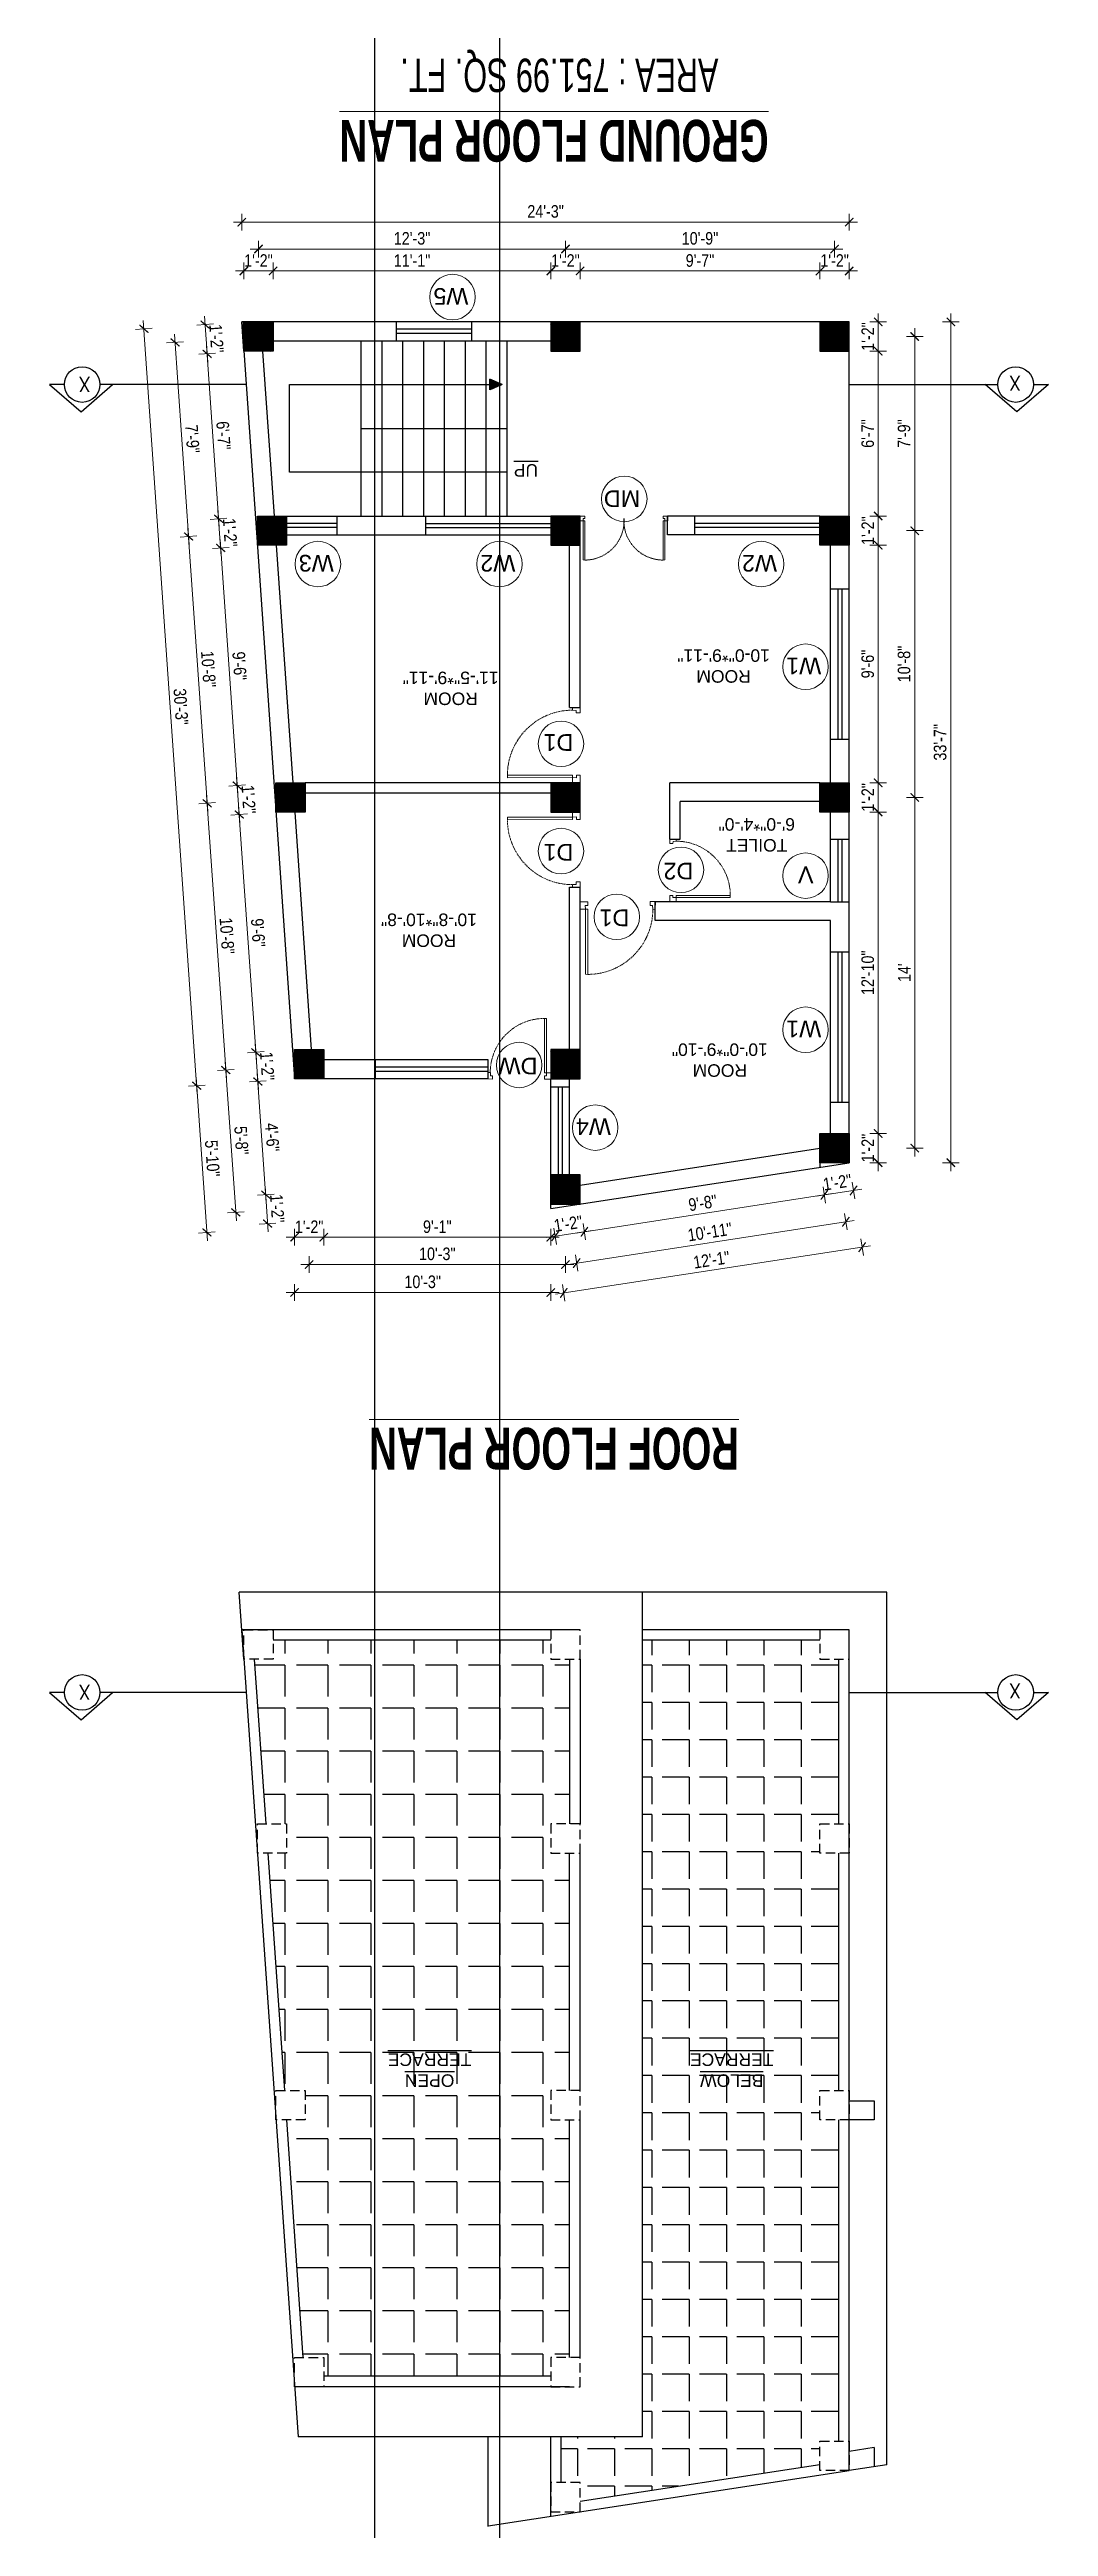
# Model space of a CAD drawing. Header units: inches. Extents: x -5096374 to -5070857, y -3259973 to -3243900.
# Drawn here: x -5078243 to -5077764, y -3258930 to -3257743 of the extents above; entities that cross this region are included whole.
import ezdxf

# ---------------------------------------------------------------- set-up
doc = ezdxf.new("R2010")
doc.units = ezdxf.units.IN
doc.header["$LTSCALE"] = 2
doc.header["$MEASUREMENT"] = 0
doc.header["$PDMODE"] = 34
doc.linetypes.add('HIDDEN', pattern=[0.375, 0.25, -0.125])
doc.layers.get('0').update_dxf_attribs({"linetype": 'CONTINUOUS'})
doc.layers.get('DEFPOINTS').update_dxf_attribs({"color": 141, "linetype": 'CONTINUOUS'})
doc.layers.add('A-Hatch', color=7, linetype='CONTINUOUS')
for name, color, linetype, lineweight in [('Annotate-Lite.w', 177, 'CONTINUOUS', 9), ('DIM 1-100', 4, 'CONTINUOUS', 13), ('Door-Window.w', 4, 'CONTINUOUS', 15), ('TEXT', 181, 'CONTINUOUS', 25), ('Text-100.w', 254, 'CONTINUOUS', 9)]:
    doc.layers.add(name, color=color, linetype=linetype, lineweight=lineweight)
doc.styles.add('ARAIL', font='ARIALN.TTF')
doc.styles.add('Arial', font='arial.ttf', dxfattribs={"width": 0.8, "height": 12})
doc.styles.add('arial.', font='arial.ttf')
doc.styles.add('gaurav', font='arial.ttf')
doc.styles.get("Standard").update_dxf_attribs({"font": 'ARIALN.TTF'})
doc.dimstyles.new('1 by 96', dxfattribs={"dimtxt": 6, "dimasz": 4, "dimexe": 4, "dimexo": 4, "dimgap": 2, "dimtad": 1, "dimdec": 0, "dimzin": 0, "dimdsep": 46, "dimlunit": 4, "dimtxsty": 'Standard', "dimblk": 'ARCHTICK', "dimcen": 0, "dimdle": 4, "dimadec": 0, "dimazin": 0, "dimtfac": 1, "dimtdec": 0, "dimtix": 1, "dimtofl": 0, "dimtmove": 1, "dimatfit": 3, "dimldrblk": 'ARCHTICK', "dimfxl": 4, "dimfxlon": 1, "dimtolj": 1, "dimtzin": 0, "dimlwd": -1, "dimlwe": -1, "dimarcsym": 0})
pattern_1 = [(225, (-10169292.68518, -6516682.06317), (0.0883883476483, -0.0883883476483), [])]

msp = doc.modelspace()

# ---------------------------------------------------------------- texts
at = {"layer": 'Annotate-Lite.w', "ltscale": 0.005, "char_height": 8, "rotation": 180, "style": 'gaurav'}
for s, insert, attachment_point in [('W5', (-5078042.5, -3257865.6), 1), ('MD', (-5077960.2, -3257962.5), 1), ('W3', (-5078107, -3257993.4), 1), ('W2', (-5078020, -3257993.4), 1), ('W2', (-5077894.6, -3257993.4), 1), ('W1', (-5077873.4, -3258042.6), 1), ('D1', (-5077992.2, -3258071.3), 7), ('D1', (-5077992.2, -3258131.9), 1), ('D2', (-5077934.7, -3258140.9), 1), ('V', (-5077877.1, -3258142.7), 1), ('D1', (-5077965.4, -3258163.3), 1), ('W1', (-5077873.4, -3258216.5), 1), ('DW', (-5078009.4, -3258234.3), 1), ('W4', (-5077974.2, -3258263.4), 1)]:
    msp.add_mtext_dynamic_manual_height_columns(s, width=8, gutter_width=100, heights=[0], dxfattribs=dict(at, insert=insert, attachment_point=attachment_point))
at = {"layer": 'TEXT', "char_height": 7.2, "rotation": 180, "style": 'ARAIL'}
for insert, attachment_point in [((-5077783.3, -3257906.7), 3), ((-5078223.7, -3257907.3), 1), ((-5078223.7, -3258533.9), 1), ((-5077783.3, -3258533.2), 3)]:
    msp.add_mtext_dynamic_manual_height_columns('X', width=125.465, gutter_width=90, heights=[0], dxfattribs=dict(at, insert=insert, attachment_point=attachment_point))
at = {"layer": 'TEXT', "lineweight": -2, "char_height": 6, "width": 127.506, "attachment_point": 5, "rotation": 180, "style": 'arial.'}
for s, insert in [('{\\LUP}', (-5078014.9, -3257944.9)), ('{\\LOPEN\\PTERRACE}', (-5078061.1, -3258711.3)), ('{\\LBELOW \\PTERRACE}', (-5077916.3, -3258711.3))]:
    msp.add_mtext(s, dxfattribs=dict(at, insert=insert))
at = {"layer": 'TEXT', "lineweight": -2, "char_height": 6, "attachment_point": 5, "rotation": 180, "style": 'arial.'}
for s, insert in [('{\\W1;ROOM\\P11\'-5"*9\'-11"}', (-5078051, -3258049.3)), ('{\\W1;ROOM\\P10-0"*9\'-11"}', (-5077920.2, -3258038.6)), ('{\\W1;TOILET\\P6\'-0"*4\'-0"}', (-5077904.3, -3258119.5)), ('{\\W1;ROOM\\P10\'-8"*10\'-8"}', (-5078061.4, -3258165.2)), ('{\\W1;ROOM\\P10\'-0"*9\'-10"}', (-5077922, -3258227.4))]:
    msp.add_mtext_dynamic_manual_height_columns(s, width=45.731, gutter_width=30, heights=[0], dxfattribs=dict(at, insert=insert))
at = {"layer": 'Text-100.w', "char_height": 20, "width": 569.102, "attachment_point": 2, "rotation": 180, "style": 'Arial'}
for s, insert in [('\\A1;{\\fArial Narrow|b1|i0|c0|p34;\\L GROUND FLOOR PLAN\\P\\fArial Narrow|b0|i0|c0|p34;\\H0.8x;\\lAREA : 751.99 SQ. FT.\\H1.02306x; }', (-5077998.9, -3257797)), ('\\A1;{\\fArial Narrow|b1|i0|c0|p34;\\L ROOF FLOOR PLAN}', (-5077998.9, -3258423.6))]:
    msp.add_mtext(s, dxfattribs=dict(at, insert=insert))

# ---------------------------------------------------------------- blocks, each defined once
blk = doc.blocks.new('FDFDRE')
at = {"ltscale": 3}
for p, q in [((165701.1, -58637.8), (165701.1, -58641.5)), ((165704.8, -58637.8), (165701.1, -58637.8)), ((165701.1, -58641.5), (165703.6, -58641.5)), ((165703.6, -58641.5), (165703.5, -58672.6)), ((165704.8, -58639.7), (165703.6, -58639.7)), ((165703.6, -58639.7), (165703.6, -58641.5)), ((165703.6, -58641.5), (165704.8, -58641.5)), ((165704.8, -58639.7), (165704.8, -58637.8)), ((165704.8, -58641.5), (165704.8, -58672.7)), ((165767, -58639.7), (165767, -58637.8)), ((165767, -58637.8), (165770.6, -58637.8)), ((165767, -58639.7), (165768.2, -58639.7)), ((165767, -58641.5), (165767, -58672.7)), ((165768.2, -58641.5), (165767, -58641.5)), ((165768.2, -58639.7), (165768.2, -58641.5)), ((165770.7, -58641.5), (165768.2, -58641.5)), ((165768.2, -58641.5), (165768.2, -58672.6)), ((165770.6, -58637.8), (165770.7, -58641.5)), ((165703.5, -58672.6), (165704.8, -58672.7)), ((165768.2, -58672.6), (165767, -58672.7))]:
    blk.add_line(p, q, dxfattribs=at)
at = {"layer": 'Door-Window.w', "color": 9, "linetype": 'HIDDEN', "lineweight": 18}
for centre, start, end in [((165704.8, -58641.5), 269.9618, 3.3835), ((165767, -58641.5), 176.6165, 270.0382)]:
    blk.add_arc(centre, 31.2, start, end, dxfattribs=at)
blk = doc.blocks.new('3-0')
at = {"ltscale": 3}
for p, q in [((11063, 10097.7), (11066, 10099.9)), ((11063, 10097.7), (11064.5, 10095.7)), ((11066, 10096.8), (11064.5, 10095.7)), ((11065.3, 10097.8), (11066.7, 10098.9)), ((11066, 10096.8), (11065.3, 10097.8)), ((11066, 10099.9), (11066.7, 10098.9)), ((11085.5, 10074.1), (11110.3, 10093)), ((11086.2, 10073.2), (11111, 10092)), ((11111, 10092), (11110.3, 10093)), ((11084, 10073), (11082.6, 10071.9)), ((11082.6, 10071.9), (11084.8, 10069)), ((11084, 10073), (11084.8, 10072)), ((11084.8, 10072), (11086.2, 10073.2)), ((11084.8, 10069), (11087.7, 10071.2)), ((11086.2, 10073.2), (11085.5, 10074.1)), ((11087.7, 10071.2), (11086.2, 10073.2))]:
    blk.add_line(p, q, dxfattribs=at)
at = {"layer": 'Door-Window.w', "color": 9, "linetype": 'HIDDEN', "lineweight": 18}
blk.add_arc((11085.5, 10074.1), 31.2, 37.1906, 127.1465, dxfattribs=at)
blk = doc.blocks.new('_ArchTick')
at = {"color": 0, "linetype": 'ByBlock', "const_width": 0.15}
blk.add_lwpolyline([(-0.5, -0.5), (0.5, 0.5)], dxfattribs=at)
blk = doc.blocks.new('*D971')
at = {"layer": 'DEFPOINTS', "color": 0, "transparency": 16777216}
for p in [(-5077874, -3258278.7), (-5077860, -3258276.6), (-5077871.9, -3258292)]:
    blk.add_point(p, dxfattribs=at)
at = {"layer": 'DIM 1-100', "color": 0, "transparency": 16777216}
for p, q in [((-5077854, -3258289.3), (-5077875.9, -3258292.7)), ((-5077872.5, -3258288.1), (-5077871.3, -3258296)), ((-5077858.5, -3258285.9), (-5077857.3, -3258293.9))]:
    blk.add_line(p, q, dxfattribs=at)
at = {"layer": 'DIM 1-100', "color": 0, "transparency": 16777216, "xscale": 4, "yscale": 4, "zscale": 4}
for p, rotation in [((-5077871.9, -3258292), 188.71474201693), ((-5077857.9, -3258289.9), 8.714742016929995)]:
    blk.add_blockref('_ArchTick', p, dxfattribs=dict(at, rotation=rotation))
at = {"layer": 'DIM 1-100', "color": 0, "transparency": 16777216, "insert": (-5077865.7, -3258286), "char_height": 6, "attachment_point": 5, "rotation": 8.7147}
blk.add_mtext('\\A1;1\'-2"', dxfattribs=at)
blk = doc.blocks.new('*D972')
at = {"layer": 'DEFPOINTS', "color": 0, "ltscale": 0.5, "transparency": 16777216}
for p in [(-5077874, -3258278.7), (-5077989, -3258296.4), (-5077986.9, -3258309.7)]:
    blk.add_point(p, dxfattribs=at)
at = {"layer": 'DIM 1-100', "color": 0, "ltscale": 0.5, "transparency": 16777216}
for p, q in [((-5077872.5, -3258288.1), (-5077871.3, -3258296)), ((-5077868, -3258291.4), (-5077990.9, -3258310.3)), ((-5077987.5, -3258305.7), (-5077986.3, -3258313.6))]:
    blk.add_line(p, q, dxfattribs=at)
at = {"layer": 'DIM 1-100', "color": 0, "ltscale": 0.5, "transparency": 16777216, "xscale": 4, "yscale": 4, "zscale": 4}
for p, rotation in [((-5077871.9, -3258292), 8.7147420027945), ((-5077986.9, -3258309.7), 188.7147420027945)]:
    blk.add_blockref('_ArchTick', p, dxfattribs=dict(at, rotation=rotation))
at = {"layer": 'DIM 1-100', "color": 0, "ltscale": 0.5, "transparency": 16777216, "insert": (-5077930.2, -3258295.9), "char_height": 6, "attachment_point": 5, "rotation": 8.7147}
blk.add_mtext('\\A1;9\'-8"', dxfattribs=at)
blk = doc.blocks.new('*D973')
at = {"layer": 'DEFPOINTS', "color": 0, "ltscale": 0.5, "transparency": 16777216}
for p in [(-5078003, -3258298.5), (-5077989, -3258296.4), (-5078000.9, -3258311.8)]:
    blk.add_point(p, dxfattribs=at)
at = {"layer": 'DIM 1-100', "color": 0, "ltscale": 0.5, "transparency": 16777216}
for p, q in [((-5077983, -3258309.1), (-5078004.9, -3258312.4)), ((-5078001.5, -3258307.9), (-5078000.3, -3258315.8)), ((-5077987.5, -3258305.7), (-5077986.3, -3258313.6))]:
    blk.add_line(p, q, dxfattribs=at)
at = {"layer": 'DIM 1-100', "color": 0, "ltscale": 0.5, "transparency": 16777216, "xscale": 4, "yscale": 4, "zscale": 4}
for p, rotation in [((-5078000.9, -3258311.8), 188.7147420027945), ((-5077986.9, -3258309.7), 8.7147420027945)]:
    blk.add_blockref('_ArchTick', p, dxfattribs=dict(at, rotation=rotation))
at = {"layer": 'DIM 1-100', "color": 0, "ltscale": 0.5, "transparency": 16777216, "insert": (-5077994.7, -3258305.8), "char_height": 6, "attachment_point": 5, "rotation": 8.7147}
blk.add_mtext('\\A1;1\'-2"', dxfattribs=at)
blk = doc.blocks.new('*D974')
at = {"layer": 'DEFPOINTS', "color": 0, "ltscale": 0.5, "transparency": 16777216}
for p in [(-5078111.8, -3258236.4), (-5078003, -3258298.5), (-5078111.8, -3258312.3)]:
    blk.add_point(p, dxfattribs=at)
at = {"layer": 'DIM 1-100', "color": 0, "ltscale": 0.5, "transparency": 16777216}
for p, q in [((-5077999, -3258312.3), (-5078115.8, -3258312.3)), ((-5078111.8, -3258308.3), (-5078111.8, -3258316.3)), ((-5078003, -3258308.3), (-5078003, -3258316.3))]:
    blk.add_line(p, q, dxfattribs=at)
at = {"layer": 'DIM 1-100', "color": 0, "ltscale": 0.5, "transparency": 16777216, "xscale": 4, "yscale": 4, "zscale": 4, "rotation": 180}
blk.add_blockref('_ArchTick', (-5078111.8, -3258312.3), dxfattribs=at)
at = {"layer": 'DIM 1-100', "color": 0, "ltscale": 0.5, "transparency": 16777216, "xscale": 4, "yscale": 4, "zscale": 4}
blk.add_blockref('_ArchTick', (-5078003, -3258312.3), dxfattribs=at)
at = {"layer": 'DIM 1-100', "color": 0, "ltscale": 0.5, "transparency": 16777216, "insert": (-5078057.4, -3258307.3), "char_height": 6, "attachment_point": 5}
blk.add_mtext('\\A1;9\'-1"', dxfattribs=at)
blk = doc.blocks.new('*D975')
at = {"layer": 'DEFPOINTS', "color": 0, "ltscale": 0.5, "transparency": 16777216}
for p in [(-5078125.8, -3258236.4), (-5078111.8, -3258236.4), (-5078125.8, -3258312.3)]:
    blk.add_point(p, dxfattribs=at)
at = {"layer": 'DIM 1-100', "color": 0, "ltscale": 0.5, "transparency": 16777216}
for p, q in [((-5078107.8, -3258312.3), (-5078129.8, -3258312.3)), ((-5078125.8, -3258308.3), (-5078125.8, -3258316.3)), ((-5078111.8, -3258308.3), (-5078111.8, -3258316.3))]:
    blk.add_line(p, q, dxfattribs=at)
at = {"layer": 'DIM 1-100', "color": 0, "ltscale": 0.5, "transparency": 16777216, "xscale": 4, "yscale": 4, "zscale": 4, "rotation": 180}
blk.add_blockref('_ArchTick', (-5078125.8, -3258312.3), dxfattribs=at)
at = {"layer": 'DIM 1-100', "color": 0, "ltscale": 0.5, "transparency": 16777216, "xscale": 4, "yscale": 4, "zscale": 4}
blk.add_blockref('_ArchTick', (-5078111.8, -3258312.3), dxfattribs=at)
at = {"layer": 'DIM 1-100', "color": 0, "ltscale": 0.5, "transparency": 16777216, "insert": (-5078118.8, -3258307.3), "char_height": 6, "attachment_point": 5}
blk.add_mtext('\\A1;1\'-2"', dxfattribs=at)
blk = doc.blocks.new('*D976')
at = {"layer": 'DEFPOINTS', "color": 0, "ltscale": 0.5, "transparency": 16777216}
for p in [(-5077860, -3258262.6), (-5077846.1, -3258262.6), (-5077860, -3258276.6)]:
    blk.add_point(p, dxfattribs=at)
at = {"layer": 'DIM 1-100', "color": 0, "ltscale": 0.5, "transparency": 16777216}
for p, q in [((-5077850.1, -3258262.6), (-5077842.1, -3258262.6)), ((-5077846.1, -3258280.6), (-5077846.1, -3258258.6)), ((-5077850.1, -3258276.6), (-5077842.1, -3258276.6))]:
    blk.add_line(p, q, dxfattribs=at)
at = {"layer": 'DIM 1-100', "color": 0, "ltscale": 0.5, "transparency": 16777216, "xscale": 4, "yscale": 4, "zscale": 4}
for p, rotation in [((-5077846.1, -3258262.6), 90), ((-5077846.1, -3258276.6), 270)]:
    blk.add_blockref('_ArchTick', p, dxfattribs=dict(at, rotation=rotation))
at = {"layer": 'DIM 1-100', "color": 0, "ltscale": 0.5, "transparency": 16777216, "insert": (-5077851.1, -3258269.6), "char_height": 6, "attachment_point": 5, "rotation": 90}
blk.add_mtext('\\A1;1\'-2"', dxfattribs=at)
blk = doc.blocks.new('*D977')
at = {"layer": 'DEFPOINTS', "color": 0, "ltscale": 0.5, "transparency": 16777216}
for p in [(-5077860, -3258108.6), (-5077846.1, -3258108.6), (-5077860, -3258262.6)]:
    blk.add_point(p, dxfattribs=at)
at = {"layer": 'DIM 1-100', "color": 0, "ltscale": 0.5, "transparency": 16777216}
for p, q in [((-5077850.1, -3258108.6), (-5077842.1, -3258108.6)), ((-5077846.1, -3258266.6), (-5077846.1, -3258104.6)), ((-5077850.1, -3258262.6), (-5077842.1, -3258262.6))]:
    blk.add_line(p, q, dxfattribs=at)
at = {"layer": 'DIM 1-100', "color": 0, "ltscale": 0.5, "transparency": 16777216, "xscale": 4, "yscale": 4, "zscale": 4}
for p, rotation in [((-5077846.1, -3258108.6), 90), ((-5077846.1, -3258262.6), 270)]:
    blk.add_blockref('_ArchTick', p, dxfattribs=dict(at, rotation=rotation))
at = {"layer": 'DIM 1-100', "color": 0, "ltscale": 0.5, "transparency": 16777216, "insert": (-5077851.1, -3258185.6), "char_height": 6, "attachment_point": 5, "rotation": 90}
blk.add_mtext('\\A1;12\'-10"', dxfattribs=at)
blk = doc.blocks.new('*D978')
at = {"layer": 'DEFPOINTS', "color": 0, "ltscale": 0.5, "transparency": 16777216}
for p in [(-5077860, -3258094.6), (-5077846.1, -3258094.6), (-5077860, -3258108.6)]:
    blk.add_point(p, dxfattribs=at)
at = {"layer": 'DIM 1-100', "color": 0, "ltscale": 0.5, "transparency": 16777216}
for p, q in [((-5077850.1, -3258094.6), (-5077842.1, -3258094.6)), ((-5077846.1, -3258112.6), (-5077846.1, -3258090.6)), ((-5077850.1, -3258108.6), (-5077842.1, -3258108.6))]:
    blk.add_line(p, q, dxfattribs=at)
at = {"layer": 'DIM 1-100', "color": 0, "ltscale": 0.5, "transparency": 16777216, "xscale": 4, "yscale": 4, "zscale": 4}
for p, rotation in [((-5077846.1, -3258094.6), 90), ((-5077846.1, -3258108.6), 270)]:
    blk.add_blockref('_ArchTick', p, dxfattribs=dict(at, rotation=rotation))
at = {"layer": 'DIM 1-100', "color": 0, "ltscale": 0.5, "transparency": 16777216, "insert": (-5077851.1, -3258101.6), "char_height": 6, "attachment_point": 5, "rotation": 90}
blk.add_mtext('\\A1;1\'-2"', dxfattribs=at)
blk = doc.blocks.new('*D979')
at = {"layer": 'DEFPOINTS', "color": 0, "ltscale": 0.5, "transparency": 16777216}
for p in [(-5077860, -3257980.8), (-5077846.1, -3257980.8), (-5077860, -3258094.6)]:
    blk.add_point(p, dxfattribs=at)
at = {"layer": 'DIM 1-100', "color": 0, "ltscale": 0.5, "transparency": 16777216}
for p, q in [((-5077850.1, -3257980.8), (-5077842.1, -3257980.8)), ((-5077846.1, -3258098.6), (-5077846.1, -3257976.8)), ((-5077850.1, -3258094.6), (-5077842.1, -3258094.6))]:
    blk.add_line(p, q, dxfattribs=at)
at = {"layer": 'DIM 1-100', "color": 0, "ltscale": 0.5, "transparency": 16777216, "xscale": 4, "yscale": 4, "zscale": 4}
for p, rotation in [((-5077846.1, -3257980.8), 90), ((-5077846.1, -3258094.6), 270)]:
    blk.add_blockref('_ArchTick', p, dxfattribs=dict(at, rotation=rotation))
at = {"layer": 'DIM 1-100', "color": 0, "ltscale": 0.5, "transparency": 16777216, "insert": (-5077851.1, -3258037.7), "char_height": 6, "attachment_point": 5, "rotation": 90}
blk.add_mtext('\\A1;9\'-6"', dxfattribs=at)
blk = doc.blocks.new('*D980')
at = {"layer": 'DEFPOINTS', "color": 0, "ltscale": 0.5, "transparency": 16777216}
for p in [(-5077860, -3257966.8), (-5077846.1, -3257966.8), (-5077860, -3257980.8)]:
    blk.add_point(p, dxfattribs=at)
at = {"layer": 'DIM 1-100', "color": 0, "ltscale": 0.5, "transparency": 16777216}
for p, q in [((-5077850.1, -3257966.8), (-5077842.1, -3257966.8)), ((-5077846.1, -3257984.8), (-5077846.1, -3257962.8)), ((-5077850.1, -3257980.8), (-5077842.1, -3257980.8))]:
    blk.add_line(p, q, dxfattribs=at)
at = {"layer": 'DIM 1-100', "color": 0, "ltscale": 0.5, "transparency": 16777216, "xscale": 4, "yscale": 4, "zscale": 4}
for p, rotation in [((-5077846.1, -3257966.8), 90), ((-5077846.1, -3257980.8), 270)]:
    blk.add_blockref('_ArchTick', p, dxfattribs=dict(at, rotation=rotation))
at = {"layer": 'DIM 1-100', "color": 0, "ltscale": 0.5, "transparency": 16777216, "insert": (-5077851.1, -3257973.8), "char_height": 6, "attachment_point": 5, "rotation": 90}
blk.add_mtext('\\A1;1\'-2"', dxfattribs=at)
blk = doc.blocks.new('*D981')
at = {"layer": 'DEFPOINTS', "color": 0, "ltscale": 0.5, "transparency": 16777216}
for p in [(-5077860, -3257887.8), (-5077846.1, -3257887.8), (-5077860, -3257966.8)]:
    blk.add_point(p, dxfattribs=at)
at = {"layer": 'DIM 1-100', "color": 0, "ltscale": 0.5, "transparency": 16777216}
for p, q in [((-5077850.1, -3257887.8), (-5077842.1, -3257887.8)), ((-5077846.1, -3257970.8), (-5077846.1, -3257883.8)), ((-5077850.1, -3257966.8), (-5077842.1, -3257966.8))]:
    blk.add_line(p, q, dxfattribs=at)
at = {"layer": 'DIM 1-100', "color": 0, "ltscale": 0.5, "transparency": 16777216, "xscale": 4, "yscale": 4, "zscale": 4}
for p, rotation in [((-5077846.1, -3257887.8), 90), ((-5077846.1, -3257966.8), 270)]:
    blk.add_blockref('_ArchTick', p, dxfattribs=dict(at, rotation=rotation))
at = {"layer": 'DIM 1-100', "color": 0, "ltscale": 0.5, "transparency": 16777216, "insert": (-5077851.1, -3257927.3), "char_height": 6, "attachment_point": 5, "rotation": 90}
blk.add_mtext('\\A1;6\'-7"', dxfattribs=at)
blk = doc.blocks.new('*D982')
at = {"layer": 'DEFPOINTS', "color": 0, "ltscale": 0.5, "transparency": 16777216}
for p in [(-5077860, -3257873.8), (-5077846.1, -3257873.8), (-5077860, -3257887.8)]:
    blk.add_point(p, dxfattribs=at)
at = {"layer": 'DIM 1-100', "color": 0, "ltscale": 0.5, "transparency": 16777216}
for p, q in [((-5077850.1, -3257873.8), (-5077842.1, -3257873.8)), ((-5077846.1, -3257891.8), (-5077846.1, -3257869.8)), ((-5077850.1, -3257887.8), (-5077842.1, -3257887.8))]:
    blk.add_line(p, q, dxfattribs=at)
at = {"layer": 'DIM 1-100', "color": 0, "ltscale": 0.5, "transparency": 16777216, "xscale": 4, "yscale": 4, "zscale": 4}
for p, rotation in [((-5077846.1, -3257873.8), 90), ((-5077846.1, -3257887.8), 270)]:
    blk.add_blockref('_ArchTick', p, dxfattribs=dict(at, rotation=rotation))
at = {"layer": 'DIM 1-100', "color": 0, "ltscale": 0.5, "transparency": 16777216, "insert": (-5077851.1, -3257880.8), "char_height": 6, "attachment_point": 5, "rotation": 90}
blk.add_mtext('\\A1;1\'-2"', dxfattribs=at)
blk = doc.blocks.new('*D983')
at = {"layer": 'DEFPOINTS', "color": 0, "ltscale": 0.5, "transparency": 16777216}
for p in [(-5077867, -3258101.6), (-5077828.6, -3258101.6), (-5077867, -3258269.6)]:
    blk.add_point(p, dxfattribs=at)
at = {"layer": 'DIM 1-100', "color": 0, "ltscale": 0.5, "transparency": 16777216}
for p, q in [((-5077828.6, -3258273.6), (-5077828.6, -3258097.6)), ((-5077832.6, -3258101.6), (-5077824.6, -3258101.6)), ((-5077832.6, -3258269.6), (-5077824.6, -3258269.6))]:
    blk.add_line(p, q, dxfattribs=at)
at = {"layer": 'DIM 1-100', "color": 0, "ltscale": 0.5, "transparency": 16777216, "xscale": 4, "yscale": 4, "zscale": 4}
for p, rotation in [((-5077828.6, -3258101.6), 90), ((-5077828.6, -3258269.6), 270)]:
    blk.add_blockref('_ArchTick', p, dxfattribs=dict(at, rotation=rotation))
at = {"layer": 'DIM 1-100', "color": 0, "ltscale": 0.5, "transparency": 16777216, "insert": (-5077833.6, -3258185.6), "char_height": 6, "attachment_point": 5, "rotation": 90}
blk.add_mtext("\\A1;14'", dxfattribs=at)
blk = doc.blocks.new('*D984')
at = {"layer": 'DEFPOINTS', "color": 0, "ltscale": 0.5, "transparency": 16777216}
for p in [(-5077867, -3257973.8), (-5077828.6, -3257973.8), (-5077867, -3258101.6)]:
    blk.add_point(p, dxfattribs=at)
at = {"layer": 'DIM 1-100', "color": 0, "ltscale": 0.5, "transparency": 16777216}
for p, q in [((-5077828.6, -3258105.6), (-5077828.6, -3257969.8)), ((-5077832.6, -3257973.8), (-5077824.6, -3257973.8)), ((-5077832.6, -3258101.6), (-5077824.6, -3258101.6))]:
    blk.add_line(p, q, dxfattribs=at)
at = {"layer": 'DIM 1-100', "color": 0, "ltscale": 0.5, "transparency": 16777216, "xscale": 4, "yscale": 4, "zscale": 4}
for p, rotation in [((-5077828.6, -3257973.8), 90), ((-5077828.6, -3258101.6), 270)]:
    blk.add_blockref('_ArchTick', p, dxfattribs=dict(at, rotation=rotation))
at = {"layer": 'DIM 1-100', "color": 0, "ltscale": 0.5, "transparency": 16777216, "insert": (-5077833.7, -3258037.7), "char_height": 6, "attachment_point": 5, "rotation": 90}
blk.add_mtext('\\A1;10\'-8"', dxfattribs=at)
blk = doc.blocks.new('*D985')
at = {"layer": 'DEFPOINTS', "color": 0, "ltscale": 0.5, "transparency": 16777216}
for p in [(-5077867, -3257880.8), (-5077828.6, -3257880.8), (-5077867, -3257973.8)]:
    blk.add_point(p, dxfattribs=at)
at = {"layer": 'DIM 1-100', "color": 0, "ltscale": 0.5, "transparency": 16777216}
for p, q in [((-5077832.6, -3257880.8), (-5077824.6, -3257880.8)), ((-5077828.6, -3257977.8), (-5077828.6, -3257876.8)), ((-5077832.6, -3257973.8), (-5077824.6, -3257973.8))]:
    blk.add_line(p, q, dxfattribs=at)
at = {"layer": 'DIM 1-100', "color": 0, "ltscale": 0.5, "transparency": 16777216, "xscale": 4, "yscale": 4, "zscale": 4}
for p, rotation in [((-5077828.6, -3257880.8), 90), ((-5077828.6, -3257973.8), 270)]:
    blk.add_blockref('_ArchTick', p, dxfattribs=dict(at, rotation=rotation))
at = {"layer": 'DIM 1-100', "color": 0, "ltscale": 0.5, "transparency": 16777216, "insert": (-5077833.7, -3257927.3), "char_height": 6, "attachment_point": 5, "rotation": 90}
blk.add_mtext('\\A1;7\'-9"', dxfattribs=at)
blk = doc.blocks.new('*D986')
at = {"layer": 'DEFPOINTS', "color": 0, "ltscale": 0.5, "transparency": 16777216}
for p in [(-5077860, -3257873.8), (-5077811.3, -3257873.8), (-5077860, -3258276.6)]:
    blk.add_point(p, dxfattribs=at)
at = {"layer": 'DIM 1-100', "color": 0, "ltscale": 0.5, "transparency": 16777216}
for p, q in [((-5077815.3, -3257873.8), (-5077807.3, -3257873.8)), ((-5077811.3, -3258280.6), (-5077811.3, -3257869.8)), ((-5077815.3, -3258276.6), (-5077807.3, -3258276.6))]:
    blk.add_line(p, q, dxfattribs=at)
at = {"layer": 'DIM 1-100', "color": 0, "ltscale": 0.5, "transparency": 16777216, "xscale": 4, "yscale": 4, "zscale": 4}
for p, rotation in [((-5077811.3, -3257873.8), 90), ((-5077811.3, -3258276.6), 270)]:
    blk.add_blockref('_ArchTick', p, dxfattribs=dict(at, rotation=rotation))
at = {"layer": 'DIM 1-100', "color": 0, "ltscale": 0.5, "transparency": 16777216, "insert": (-5077816.4, -3258075.2), "char_height": 6, "attachment_point": 5, "rotation": 90}
blk.add_mtext('\\A1;33\'-7"', dxfattribs=at)
blk = doc.blocks.new('*D987')
at = {"layer": 'DEFPOINTS', "color": 0, "ltscale": 0.5, "transparency": 16777216}
for p in [(-5077867, -3258269.6), (-5077996, -3258289.4), (-5077990.6, -3258324.7)]:
    blk.add_point(p, dxfattribs=at)
at = {"layer": 'DIM 1-100', "color": 0, "ltscale": 0.5, "transparency": 16777216}
for p, q in [((-5077862.2, -3258300.9), (-5077861, -3258308.8)), ((-5077857.6, -3258304.3), (-5077994.5, -3258325.3)), ((-5077991.2, -3258320.7), (-5077990, -3258328.6))]:
    blk.add_line(p, q, dxfattribs=at)
at = {"layer": 'DIM 1-100', "color": 0, "ltscale": 0.5, "transparency": 16777216, "xscale": 4, "yscale": 4, "zscale": 4}
for p, rotation in [((-5077861.6, -3258304.9), 8.714742018610888), ((-5077990.6, -3258324.7), 188.7147420186108)]:
    blk.add_blockref('_ArchTick', p, dxfattribs=dict(at, rotation=rotation))
at = {"layer": 'DIM 1-100', "color": 0, "ltscale": 0.5, "transparency": 16777216, "insert": (-5077926.8, -3258309.8), "char_height": 6, "attachment_point": 5, "rotation": 8.7147}
blk.add_mtext('\\A1;10\'-11"', dxfattribs=at)
blk = doc.blocks.new('*D988')
at = {"layer": 'DEFPOINTS', "color": 0, "ltscale": 0.5, "transparency": 16777216}
for p in [(-5078118.8, -3258229.4), (-5077996, -3258289.4), (-5078118.8, -3258325.4)]:
    blk.add_point(p, dxfattribs=at)
at = {"layer": 'DIM 1-100', "color": 0, "ltscale": 0.5, "transparency": 16777216}
for p, q in [((-5077992, -3258325.4), (-5078122.8, -3258325.4)), ((-5078118.8, -3258321.4), (-5078118.8, -3258329.4)), ((-5077996, -3258321.4), (-5077996, -3258329.4))]:
    blk.add_line(p, q, dxfattribs=at)
at = {"layer": 'DIM 1-100', "color": 0, "ltscale": 0.5, "transparency": 16777216, "xscale": 4, "yscale": 4, "zscale": 4, "rotation": 180}
blk.add_blockref('_ArchTick', (-5078118.8, -3258325.4), dxfattribs=at)
at = {"layer": 'DIM 1-100', "color": 0, "ltscale": 0.5, "transparency": 16777216, "xscale": 4, "yscale": 4, "zscale": 4}
blk.add_blockref('_ArchTick', (-5077996, -3258325.4), dxfattribs=at)
at = {"layer": 'DIM 1-100', "color": 0, "ltscale": 0.5, "transparency": 16777216, "insert": (-5078057.4, -3258320.3), "char_height": 6, "attachment_point": 5}
blk.add_mtext('\\A1;10\'-3"', dxfattribs=at)
blk = doc.blocks.new('*D989')
at = {"layer": 'DEFPOINTS', "color": 0, "ltscale": 0.5, "transparency": 16777216}
for p in [(-5077860, -3258276.6), (-5078003, -3258298.5), (-5077853.8, -3258317.1)]:
    blk.add_point(p, dxfattribs=at)
at = {"layer": 'DIM 1-100', "color": 0, "ltscale": 0.5, "transparency": 16777216}
for p, q in [((-5077854.4, -3258313.1), (-5077853.2, -3258321)), ((-5078000.7, -3258339.6), (-5077849.8, -3258316.5)), ((-5077997.4, -3258335), (-5077996.2, -3258342.9))]:
    blk.add_line(p, q, dxfattribs=at)
at = {"layer": 'DIM 1-100', "color": 0, "ltscale": 0.5, "transparency": 16777216, "xscale": 4, "yscale": 4, "zscale": 4}
for p, rotation in [((-5077853.8, -3258317.1), 8.714742018475578), ((-5077996.8, -3258339), 188.7147420184756)]:
    blk.add_blockref('_ArchTick', p, dxfattribs=dict(at, rotation=rotation))
at = {"layer": 'DIM 1-100', "color": 0, "ltscale": 0.5, "transparency": 16777216, "insert": (-5077926, -3258323.1), "char_height": 6, "attachment_point": 5, "rotation": 8.7147}
blk.add_mtext('\\A1;12\'-1"', dxfattribs=at)
blk = doc.blocks.new('*D990')
at = {"layer": 'DEFPOINTS', "color": 0, "ltscale": 0.5, "transparency": 16777216}
for p in [(-5078125.8, -3258236.4), (-5078003, -3258236.4), (-5078125.8, -3258338.8)]:
    blk.add_point(p, dxfattribs=at)
at = {"layer": 'DIM 1-100', "color": 0, "ltscale": 0.5, "transparency": 16777216}
for p, q in [((-5077999, -3258338.8), (-5078129.8, -3258338.8)), ((-5078125.8, -3258334.8), (-5078125.8, -3258342.8)), ((-5078003, -3258334.8), (-5078003, -3258342.8))]:
    blk.add_line(p, q, dxfattribs=at)
at = {"layer": 'DIM 1-100', "color": 0, "ltscale": 0.5, "transparency": 16777216, "xscale": 4, "yscale": 4, "zscale": 4, "rotation": 180}
blk.add_blockref('_ArchTick', (-5078125.8, -3258338.8), dxfattribs=at)
at = {"layer": 'DIM 1-100', "color": 0, "ltscale": 0.5, "transparency": 16777216, "xscale": 4, "yscale": 4, "zscale": 4}
blk.add_blockref('_ArchTick', (-5078003, -3258338.8), dxfattribs=at)
at = {"layer": 'DIM 1-100', "color": 0, "ltscale": 0.5, "transparency": 16777216, "insert": (-5078064.4, -3258333.7), "char_height": 6, "attachment_point": 5}
blk.add_mtext('\\A1;10\'-3"', dxfattribs=at)
blk = doc.blocks.new('*D991')
at = {"layer": 'DEFPOINTS', "color": 0, "ltscale": 0.5, "transparency": 16777216}
for p in [(-5077874, -3257849.4), (-5077874, -3257873.8), (-5077860, -3257873.8)]:
    blk.add_point(p, dxfattribs=at)
at = {"layer": 'DIM 1-100', "color": 0, "ltscale": 0.5, "transparency": 16777216}
for p, q in [((-5077856, -3257849.4), (-5077878, -3257849.4)), ((-5077874, -3257853.4), (-5077874, -3257845.4)), ((-5077860, -3257853.4), (-5077860, -3257845.4))]:
    blk.add_line(p, q, dxfattribs=at)
at = {"layer": 'DIM 1-100', "color": 0, "ltscale": 0.5, "transparency": 16777216, "xscale": 4, "yscale": 4, "zscale": 4, "rotation": 180}
blk.add_blockref('_ArchTick', (-5077874, -3257849.4), dxfattribs=at)
at = {"layer": 'DIM 1-100', "color": 0, "ltscale": 0.5, "transparency": 16777216, "xscale": 4, "yscale": 4, "zscale": 4}
blk.add_blockref('_ArchTick', (-5077860, -3257849.4), dxfattribs=at)
at = {"layer": 'DIM 1-100', "color": 0, "ltscale": 0.5, "transparency": 16777216, "insert": (-5077867, -3257844.4), "char_height": 6, "attachment_point": 5}
blk.add_mtext('\\A1;1\'-2"', dxfattribs=at)
blk = doc.blocks.new('*D992')
at = {"layer": 'DEFPOINTS', "color": 0, "ltscale": 0.5, "transparency": 16777216}
for p in [(-5077989, -3257849.4), (-5077989, -3257873.8), (-5077874, -3257873.8)]:
    blk.add_point(p, dxfattribs=at)
at = {"layer": 'DIM 1-100', "color": 0, "ltscale": 0.5, "transparency": 16777216}
for p, q in [((-5077870, -3257849.4), (-5077993, -3257849.4)), ((-5077989, -3257853.4), (-5077989, -3257845.4)), ((-5077874, -3257853.4), (-5077874, -3257845.4))]:
    blk.add_line(p, q, dxfattribs=at)
at = {"layer": 'DIM 1-100', "color": 0, "ltscale": 0.5, "transparency": 16777216, "xscale": 4, "yscale": 4, "zscale": 4, "rotation": 180}
blk.add_blockref('_ArchTick', (-5077989, -3257849.4), dxfattribs=at)
at = {"layer": 'DIM 1-100', "color": 0, "ltscale": 0.5, "transparency": 16777216, "xscale": 4, "yscale": 4, "zscale": 4}
blk.add_blockref('_ArchTick', (-5077874, -3257849.4), dxfattribs=at)
at = {"layer": 'DIM 1-100', "color": 0, "ltscale": 0.5, "transparency": 16777216, "insert": (-5077931.5, -3257844.4), "char_height": 6, "attachment_point": 5}
blk.add_mtext('\\A1;9\'-7"', dxfattribs=at)
blk = doc.blocks.new('*D993')
at = {"layer": 'DEFPOINTS', "color": 0, "ltscale": 0.5, "transparency": 16777216}
for p in [(-5078003, -3257849.4), (-5078003, -3257873.8), (-5077989, -3257873.8)]:
    blk.add_point(p, dxfattribs=at)
at = {"layer": 'DIM 1-100', "color": 0, "ltscale": 0.5, "transparency": 16777216}
for p, q in [((-5077985, -3257849.4), (-5078007, -3257849.4)), ((-5078003, -3257853.4), (-5078003, -3257845.4)), ((-5077989, -3257853.4), (-5077989, -3257845.4))]:
    blk.add_line(p, q, dxfattribs=at)
at = {"layer": 'DIM 1-100', "color": 0, "ltscale": 0.5, "transparency": 16777216, "xscale": 4, "yscale": 4, "zscale": 4, "rotation": 180}
blk.add_blockref('_ArchTick', (-5078003, -3257849.4), dxfattribs=at)
at = {"layer": 'DIM 1-100', "color": 0, "ltscale": 0.5, "transparency": 16777216, "xscale": 4, "yscale": 4, "zscale": 4}
blk.add_blockref('_ArchTick', (-5077989, -3257849.4), dxfattribs=at)
at = {"layer": 'DIM 1-100', "color": 0, "ltscale": 0.5, "transparency": 16777216, "insert": (-5077996, -3257844.4), "char_height": 6, "attachment_point": 5}
blk.add_mtext('\\A1;1\'-2"', dxfattribs=at)
blk = doc.blocks.new('*D994')
at = {"layer": 'DEFPOINTS', "color": 0, "ltscale": 0.5, "transparency": 16777216}
for p in [(-5078136.1, -3257849.4), (-5078136.1, -3257873.8), (-5078003, -3257873.8)]:
    blk.add_point(p, dxfattribs=at)
at = {"layer": 'DIM 1-100', "color": 0, "ltscale": 0.5, "transparency": 16777216}
for p, q in [((-5077999, -3257849.4), (-5078140.1, -3257849.4)), ((-5078136.1, -3257853.4), (-5078136.1, -3257845.4)), ((-5078003, -3257853.4), (-5078003, -3257845.4))]:
    blk.add_line(p, q, dxfattribs=at)
at = {"layer": 'DIM 1-100', "color": 0, "ltscale": 0.5, "transparency": 16777216, "xscale": 4, "yscale": 4, "zscale": 4, "rotation": 180}
blk.add_blockref('_ArchTick', (-5078136.1, -3257849.4), dxfattribs=at)
at = {"layer": 'DIM 1-100', "color": 0, "ltscale": 0.5, "transparency": 16777216, "xscale": 4, "yscale": 4, "zscale": 4}
blk.add_blockref('_ArchTick', (-5078003, -3257849.4), dxfattribs=at)
at = {"layer": 'DIM 1-100', "color": 0, "ltscale": 0.5, "transparency": 16777216, "insert": (-5078069.5, -3257844.4), "char_height": 6, "attachment_point": 5}
blk.add_mtext('\\A1;11\'-1"', dxfattribs=at)
blk = doc.blocks.new('*D995')
at = {"layer": 'DEFPOINTS', "color": 0, "ltscale": 0.5, "transparency": 16777216}
for p in [(-5078150.1, -3257849.4), (-5078150.1, -3257873.8), (-5078136.1, -3257873.8)]:
    blk.add_point(p, dxfattribs=at)
at = {"layer": 'DIM 1-100', "color": 0, "ltscale": 0.5, "transparency": 16777216}
for p, q in [((-5078132.1, -3257849.4), (-5078154.1, -3257849.4)), ((-5078150.1, -3257853.4), (-5078150.1, -3257845.4)), ((-5078136.1, -3257853.4), (-5078136.1, -3257845.4))]:
    blk.add_line(p, q, dxfattribs=at)
at = {"layer": 'DIM 1-100', "color": 0, "ltscale": 0.5, "transparency": 16777216, "xscale": 4, "yscale": 4, "zscale": 4, "rotation": 180}
blk.add_blockref('_ArchTick', (-5078150.1, -3257849.4), dxfattribs=at)
at = {"layer": 'DIM 1-100', "color": 0, "ltscale": 0.5, "transparency": 16777216, "xscale": 4, "yscale": 4, "zscale": 4}
blk.add_blockref('_ArchTick', (-5078136.1, -3257849.4), dxfattribs=at)
at = {"layer": 'DIM 1-100', "color": 0, "ltscale": 0.5, "transparency": 16777216, "insert": (-5078143.1, -3257844.4), "char_height": 6, "attachment_point": 5}
blk.add_mtext('\\A1;1\'-2"', dxfattribs=at)
blk = doc.blocks.new('*D996')
at = {"layer": 'DEFPOINTS', "color": 0, "ltscale": 0.5, "transparency": 16777216}
for p in [(-5077996, -3257838.9), (-5077996, -3257880.8), (-5077867, -3257880.8)]:
    blk.add_point(p, dxfattribs=at)
at = {"layer": 'DIM 1-100', "color": 0, "ltscale": 0.5, "transparency": 16777216}
for p, q in [((-5077863, -3257838.9), (-5078000, -3257838.9)), ((-5077996, -3257842.9), (-5077996, -3257834.9)), ((-5077867, -3257842.9), (-5077867, -3257834.9))]:
    blk.add_line(p, q, dxfattribs=at)
at = {"layer": 'DIM 1-100', "color": 0, "ltscale": 0.5, "transparency": 16777216, "xscale": 4, "yscale": 4, "zscale": 4, "rotation": 180}
blk.add_blockref('_ArchTick', (-5077996, -3257838.9), dxfattribs=at)
at = {"layer": 'DIM 1-100', "color": 0, "ltscale": 0.5, "transparency": 16777216, "xscale": 4, "yscale": 4, "zscale": 4}
blk.add_blockref('_ArchTick', (-5077867, -3257838.9), dxfattribs=at)
at = {"layer": 'DIM 1-100', "color": 0, "ltscale": 0.5, "transparency": 16777216, "insert": (-5077931.5, -3257833.8), "char_height": 6, "attachment_point": 5}
blk.add_mtext('\\A1;10\'-9"', dxfattribs=at)
blk = doc.blocks.new('*D997')
at = {"layer": 'DEFPOINTS', "color": 0, "ltscale": 0.5, "transparency": 16777216}
for p in [(-5078143.1, -3257838.9), (-5078143.1, -3257880.8), (-5077996, -3257880.8)]:
    blk.add_point(p, dxfattribs=at)
at = {"layer": 'DIM 1-100', "color": 0, "ltscale": 0.5, "transparency": 16777216}
for p, q in [((-5077992, -3257838.9), (-5078147.1, -3257838.9)), ((-5078143.1, -3257842.9), (-5078143.1, -3257834.9)), ((-5077996, -3257842.9), (-5077996, -3257834.9))]:
    blk.add_line(p, q, dxfattribs=at)
at = {"layer": 'DIM 1-100', "color": 0, "ltscale": 0.5, "transparency": 16777216, "xscale": 4, "yscale": 4, "zscale": 4, "rotation": 180}
blk.add_blockref('_ArchTick', (-5078143.1, -3257838.9), dxfattribs=at)
at = {"layer": 'DIM 1-100', "color": 0, "ltscale": 0.5, "transparency": 16777216, "xscale": 4, "yscale": 4, "zscale": 4}
blk.add_blockref('_ArchTick', (-5077996, -3257838.9), dxfattribs=at)
at = {"layer": 'DIM 1-100', "color": 0, "ltscale": 0.5, "transparency": 16777216, "insert": (-5078069.5, -3257833.8), "char_height": 6, "attachment_point": 5}
blk.add_mtext('\\A1;12\'-3"', dxfattribs=at)
blk = doc.blocks.new('*D998')
at = {"layer": 'DEFPOINTS', "color": 0, "ltscale": 0.5, "transparency": 16777216}
for p in [(-5078151.1, -3257826), (-5078151.1, -3257873.8), (-5077860, -3257873.8)]:
    blk.add_point(p, dxfattribs=at)
at = {"layer": 'DIM 1-100', "color": 0, "ltscale": 0.5, "transparency": 16777216}
for p, q in [((-5077856, -3257826), (-5078155.1, -3257826)), ((-5078151.1, -3257830), (-5078151.1, -3257822)), ((-5077860, -3257830), (-5077860, -3257822))]:
    blk.add_line(p, q, dxfattribs=at)
at = {"layer": 'DIM 1-100', "color": 0, "ltscale": 0.5, "transparency": 16777216, "xscale": 4, "yscale": 4, "zscale": 4, "rotation": 180}
blk.add_blockref('_ArchTick', (-5078151.1, -3257826), dxfattribs=at)
at = {"layer": 'DIM 1-100', "color": 0, "ltscale": 0.5, "transparency": 16777216, "xscale": 4, "yscale": 4, "zscale": 4}
blk.add_blockref('_ArchTick', (-5077860, -3257826), dxfattribs=at)
at = {"layer": 'DIM 1-100', "color": 0, "ltscale": 0.5, "transparency": 16777216, "insert": (-5078005.5, -3257820.9), "char_height": 6, "attachment_point": 5}
blk.add_mtext('\\A1;24\'-3"', dxfattribs=at)
blk = doc.blocks.new('*D999')
at = {"layer": 'DEFPOINTS', "color": 0, "ltscale": 0.5, "transparency": 16777216}
for p in [(-5078168.7, -3257875.1), (-5078151.1, -3257873.8), (-5078150.1, -3257887.8)]:
    blk.add_point(p, dxfattribs=at)
at = {"layer": 'DIM 1-100', "color": 0, "ltscale": 0.5, "transparency": 16777216}
for p, q in [((-5078164.7, -3257874.8), (-5078172.7, -3257875.3)), ((-5078167.4, -3257893.1), (-5078169, -3257871.1)), ((-5078163.7, -3257888.8), (-5078171.7, -3257889.3))]:
    blk.add_line(p, q, dxfattribs=at)
at = {"layer": 'DIM 1-100', "color": 0, "ltscale": 0.5, "transparency": 16777216, "xscale": 4, "yscale": 4, "zscale": 4}
for p, rotation in [((-5078168.7, -3257875.1), 93.98810611649257), ((-5078167.7, -3257889.1), 273.9881061164926)]:
    blk.add_blockref('_ArchTick', p, dxfattribs=dict(at, rotation=rotation))
at = {"layer": 'DIM 1-100', "color": 0, "ltscale": 0.5, "transparency": 16777216, "insert": (-5078163.2, -3257881.7), "char_height": 6, "attachment_point": 5, "rotation": 273.9881}
blk.add_mtext('\\A1;1\'-2"', dxfattribs=at)
blk = doc.blocks.new('*D1000')
at = {"layer": 'DEFPOINTS', "color": 0, "ltscale": 0.5, "transparency": 16777216}
for p in [(-5078150.1, -3257887.8), (-5078162.2, -3257968.1), (-5078144, -3257966.8)]:
    blk.add_point(p, dxfattribs=at)
at = {"layer": 'DIM 1-100', "color": 0, "ltscale": 0.5, "transparency": 16777216}
for p, q in [((-5078168, -3257885.1), (-5078161.9, -3257972.1)), ((-5078163.7, -3257888.8), (-5078171.7, -3257889.3)), ((-5078158.2, -3257967.8), (-5078166.2, -3257968.4))]:
    blk.add_line(p, q, dxfattribs=at)
at = {"layer": 'DIM 1-100', "color": 0, "ltscale": 0.5, "transparency": 16777216, "xscale": 4, "yscale": 4, "zscale": 4}
for p, rotation in [((-5078167.7, -3257889.1), 93.98810614916262), ((-5078162.2, -3257968.1), 273.9881061491626)]:
    blk.add_blockref('_ArchTick', p, dxfattribs=dict(at, rotation=rotation))
at = {"layer": 'DIM 1-100', "color": 0, "ltscale": 0.5, "transparency": 16777216, "insert": (-5078159.9, -3257928.2), "char_height": 6, "attachment_point": 5, "rotation": 273.9881}
blk.add_mtext('\\A1;6\'-7"', dxfattribs=at)
blk = doc.blocks.new('*D1001')
at = {"layer": 'DEFPOINTS', "color": 0, "ltscale": 0.5, "transparency": 16777216}
for p in [(-5078144, -3257966.8), (-5078161.2, -3257982.1), (-5078143.6, -3257980.8)]:
    blk.add_point(p, dxfattribs=at)
at = {"layer": 'DIM 1-100', "color": 0, "ltscale": 0.5, "transparency": 16777216}
for p, q in [((-5078158.2, -3257967.8), (-5078166.2, -3257968.4)), ((-5078162.5, -3257964.1), (-5078161, -3257986.1)), ((-5078157.2, -3257981.8), (-5078165.2, -3257982.3))]:
    blk.add_line(p, q, dxfattribs=at)
at = {"layer": 'DIM 1-100', "color": 0, "ltscale": 0.5, "transparency": 16777216, "xscale": 4, "yscale": 4, "zscale": 4}
for p, rotation in [((-5078162.2, -3257968.1), 93.98810614916262), ((-5078161.2, -3257982.1), 273.9881061491626)]:
    blk.add_blockref('_ArchTick', p, dxfattribs=dict(at, rotation=rotation))
at = {"layer": 'DIM 1-100', "color": 0, "ltscale": 0.5, "transparency": 16777216, "insert": (-5078156.7, -3257974.7), "char_height": 6, "attachment_point": 5, "rotation": 273.9881}
blk.add_mtext('\\A1;1\'-2"', dxfattribs=at)
blk = doc.blocks.new('*D1002')
at = {"layer": 'DEFPOINTS', "color": 0, "ltscale": 0.5, "transparency": 16777216}
for p in [(-5078143.6, -3257980.8), (-5078153.3, -3258095.9), (-5078134.7, -3258094.6)]:
    blk.add_point(p, dxfattribs=at)
at = {"layer": 'DIM 1-100', "color": 0, "ltscale": 0.5, "transparency": 16777216}
for p, q in [((-5078157.2, -3257981.8), (-5078165.2, -3257982.3)), ((-5078161.5, -3257978.1), (-5078153, -3258099.9)), ((-5078149.3, -3258095.6), (-5078157.3, -3258096.2))]:
    blk.add_line(p, q, dxfattribs=at)
at = {"layer": 'DIM 1-100', "color": 0, "ltscale": 0.5, "transparency": 16777216, "xscale": 4, "yscale": 4, "zscale": 4}
for p, rotation in [((-5078161.2, -3257982.1), 93.98810614916262), ((-5078153.3, -3258095.9), 273.9881061491626)]:
    blk.add_blockref('_ArchTick', p, dxfattribs=dict(at, rotation=rotation))
at = {"layer": 'DIM 1-100', "color": 0, "ltscale": 0.5, "transparency": 16777216, "insert": (-5078152.2, -3258038.6), "char_height": 6, "attachment_point": 5, "rotation": 273.9881}
blk.add_mtext('\\A1;9\'-6"', dxfattribs=at)
blk = doc.blocks.new('*D1003')
at = {"layer": 'DEFPOINTS', "color": 0, "ltscale": 0.5, "transparency": 16777216}
for p in [(-5078134.7, -3258094.6), (-5078152.3, -3258109.8), (-5078134.7, -3258108.6)]:
    blk.add_point(p, dxfattribs=at)
at = {"layer": 'DIM 1-100', "color": 0, "ltscale": 0.5, "transparency": 16777216}
for p, q in [((-5078149.3, -3258095.6), (-5078157.3, -3258096.2)), ((-5078153.6, -3258091.9), (-5078152.1, -3258113.8)), ((-5078148.3, -3258109.5), (-5078156.3, -3258110.1))]:
    blk.add_line(p, q, dxfattribs=at)
at = {"layer": 'DIM 1-100', "color": 0, "ltscale": 0.5, "transparency": 16777216, "xscale": 4, "yscale": 4, "zscale": 4}
for p, rotation in [((-5078153.3, -3258095.9), 93.98810614916262), ((-5078152.3, -3258109.8), 273.9881061491626)]:
    blk.add_blockref('_ArchTick', p, dxfattribs=dict(at, rotation=rotation))
at = {"layer": 'DIM 1-100', "color": 0, "ltscale": 0.5, "transparency": 16777216, "insert": (-5078147.8, -3258102.5), "char_height": 6, "attachment_point": 5, "rotation": 273.9881}
blk.add_mtext('\\A1;1\'-2"', dxfattribs=at)
blk = doc.blocks.new('*D1004')
at = {"layer": 'DEFPOINTS', "color": 0, "ltscale": 0.5, "transparency": 16777216}
for p in [(-5078134.7, -3258108.6), (-5078144.4, -3258223.7), (-5078125.8, -3258222.4)]:
    blk.add_point(p, dxfattribs=at)
at = {"layer": 'DIM 1-100', "color": 0, "ltscale": 0.5, "transparency": 16777216}
for p, q in [((-5078148.3, -3258109.5), (-5078156.3, -3258110.1)), ((-5078152.6, -3258105.8), (-5078144.1, -3258227.7)), ((-5078140.4, -3258223.4), (-5078148.4, -3258224))]:
    blk.add_line(p, q, dxfattribs=at)
at = {"layer": 'DIM 1-100', "color": 0, "ltscale": 0.5, "transparency": 16777216, "xscale": 4, "yscale": 4, "zscale": 4}
for p, rotation in [((-5078152.3, -3258109.8), 93.98810614916262), ((-5078144.4, -3258223.7), 273.9881061491626)]:
    blk.add_blockref('_ArchTick', p, dxfattribs=dict(at, rotation=rotation))
at = {"layer": 'DIM 1-100', "color": 0, "ltscale": 0.5, "transparency": 16777216, "insert": (-5078143.3, -3258166.4), "char_height": 6, "attachment_point": 5, "rotation": 273.9881}
blk.add_mtext('\\A1;9\'-6"', dxfattribs=at)
blk = doc.blocks.new('*D1005')
at = {"layer": 'DEFPOINTS', "color": 0, "ltscale": 0.5, "transparency": 16777216}
for p in [(-5078125.8, -3258222.4), (-5078143.4, -3258237.7), (-5078125.8, -3258236.4)]:
    blk.add_point(p, dxfattribs=at)
at = {"layer": 'DIM 1-100', "color": 0, "ltscale": 0.5, "transparency": 16777216}
for p, q in [((-5078144.7, -3258219.7), (-5078143.1, -3258241.6)), ((-5078140.4, -3258223.4), (-5078148.4, -3258224)), ((-5078139.4, -3258237.4), (-5078147.4, -3258237.9))]:
    blk.add_line(p, q, dxfattribs=at)
at = {"layer": 'DIM 1-100', "color": 0, "ltscale": 0.5, "transparency": 16777216, "xscale": 4, "yscale": 4, "zscale": 4}
for p, rotation in [((-5078144.4, -3258223.7), 93.98810614916262), ((-5078143.4, -3258237.7), 273.9881061491626)]:
    blk.add_blockref('_ArchTick', p, dxfattribs=dict(at, rotation=rotation))
at = {"layer": 'DIM 1-100', "color": 0, "ltscale": 0.5, "transparency": 16777216, "insert": (-5078138.9, -3258230.3), "char_height": 6, "attachment_point": 5, "rotation": 273.9881}
blk.add_mtext('\\A1;1\'-2"', dxfattribs=at)
blk = doc.blocks.new('*D1006')
at = {"layer": 'DEFPOINTS', "color": 0, "ltscale": 0.5, "transparency": 16777216}
for p in [(-5078125.8, -3258236.4), (-5078003, -3258282.4), (-5078139.6, -3258291.9)]:
    blk.add_point(p, dxfattribs=at)
at = {"layer": 'DIM 1-100', "color": 0, "ltscale": 0.5, "transparency": 16777216}
for p, q in [((-5078139.4, -3258237.4), (-5078147.4, -3258237.9)), ((-5078143.7, -3258233.7), (-5078139.4, -3258295.9)), ((-5078135.6, -3258291.6), (-5078143.6, -3258292.2))]:
    blk.add_line(p, q, dxfattribs=at)
at = {"layer": 'DIM 1-100', "color": 0, "ltscale": 0.5, "transparency": 16777216, "xscale": 4, "yscale": 4, "zscale": 4}
for p, rotation in [((-5078143.4, -3258237.7), 93.98810614916262), ((-5078139.6, -3258291.9), 273.9881061491626)]:
    blk.add_blockref('_ArchTick', p, dxfattribs=dict(at, rotation=rotation))
at = {"layer": 'DIM 1-100', "color": 0, "ltscale": 0.5, "transparency": 16777216, "insert": (-5078136.5, -3258264.4), "char_height": 6, "attachment_point": 5, "rotation": 273.9881}
blk.add_mtext('\\A1;4\'-6"', dxfattribs=at)
blk = doc.blocks.new('*D1007')
at = {"layer": 'DEFPOINTS', "color": 0, "ltscale": 0.5, "transparency": 16777216}
for p in [(-5078003, -3258282.4), (-5078003, -3258296.4), (-5078138.7, -3258305.8)]:
    blk.add_point(p, dxfattribs=at)
at = {"layer": 'DIM 1-100', "color": 0, "ltscale": 0.5, "transparency": 16777216}
for p, q in [((-5078139.9, -3258287.9), (-5078138.4, -3258309.8)), ((-5078135.6, -3258291.6), (-5078143.6, -3258292.2)), ((-5078134.7, -3258305.5), (-5078142.7, -3258306.1))]:
    blk.add_line(p, q, dxfattribs=at)
at = {"layer": 'DIM 1-100', "color": 0, "ltscale": 0.5, "transparency": 16777216, "xscale": 4, "yscale": 4, "zscale": 4}
for p, rotation in [((-5078139.6, -3258291.9), 93.98810614916262), ((-5078138.7, -3258305.8), 273.9881061491626)]:
    blk.add_blockref('_ArchTick', p, dxfattribs=dict(at, rotation=rotation))
at = {"layer": 'DIM 1-100', "color": 0, "ltscale": 0.5, "transparency": 16777216, "insert": (-5078134.1, -3258298.5), "char_height": 6, "attachment_point": 5, "rotation": 273.9881}
blk.add_mtext('\\A1;1\'-2"', dxfattribs=at)
blk = doc.blocks.new('*D1008')
at = {"layer": 'DEFPOINTS', "color": 0, "ltscale": 0.5, "transparency": 16777216}
for p in [(-5078167.7, -3258104.4), (-5078127.7, -3258101.6), (-5078118.8, -3258229.4)]:
    blk.add_point(p, dxfattribs=at)
at = {"layer": 'DIM 1-100', "color": 0, "ltscale": 0.5, "transparency": 16777216}
for p, q in [((-5078158.5, -3258236.2), (-5078168, -3258100.4)), ((-5078163.7, -3258104.1), (-5078171.7, -3258104.7)), ((-5078154.8, -3258231.9), (-5078162.8, -3258232.5))]:
    blk.add_line(p, q, dxfattribs=at)
at = {"layer": 'DIM 1-100', "color": 0, "ltscale": 0.5, "transparency": 16777216, "xscale": 4, "yscale": 4, "zscale": 4}
for p, rotation in [((-5078167.7, -3258104.4), 93.98810611419698), ((-5078158.8, -3258232.2), 273.988106114197)]:
    blk.add_blockref('_ArchTick', p, dxfattribs=dict(at, rotation=rotation))
at = {"layer": 'DIM 1-100', "color": 0, "ltscale": 0.5, "transparency": 16777216, "insert": (-5078158.2, -3258167.9), "char_height": 6, "attachment_point": 5, "rotation": 273.9881}
blk.add_mtext('\\A1;10\'-8"', dxfattribs=at)
blk = doc.blocks.new('*D1009')
at = {"layer": 'DEFPOINTS', "color": 0, "ltscale": 0.5, "transparency": 16777216}
for p in [(-5078176.6, -3257976.6), (-5078136.6, -3257973.8), (-5078127.7, -3258101.6)]:
    blk.add_point(p, dxfattribs=at)
at = {"layer": 'DIM 1-100', "color": 0, "ltscale": 0.5, "transparency": 16777216}
for p, q in [((-5078172.6, -3257976.3), (-5078180.6, -3257976.9)), ((-5078167.4, -3258108.4), (-5078176.9, -3257972.6)), ((-5078163.7, -3258104.1), (-5078171.7, -3258104.7))]:
    blk.add_line(p, q, dxfattribs=at)
at = {"layer": 'DIM 1-100', "color": 0, "ltscale": 0.5, "transparency": 16777216, "xscale": 4, "yscale": 4, "zscale": 4}
for p, rotation in [((-5078176.6, -3257976.6), 93.98810614916262), ((-5078167.7, -3258104.4), 273.9881061491626)]:
    blk.add_blockref('_ArchTick', p, dxfattribs=dict(at, rotation=rotation))
at = {"layer": 'DIM 1-100', "color": 0, "ltscale": 0.5, "transparency": 16777216, "insert": (-5078167.1, -3258040.1), "char_height": 6, "attachment_point": 5, "rotation": 273.9881}
blk.add_mtext('\\A1;10\'-8"', dxfattribs=at)
blk = doc.blocks.new('*D1010')
at = {"layer": 'DEFPOINTS', "color": 0, "ltscale": 0.5, "transparency": 16777216}
for p in [(-5078183.1, -3257883.6), (-5078143.1, -3257880.8), (-5078136.6, -3257973.8)]:
    blk.add_point(p, dxfattribs=at)
at = {"layer": 'DIM 1-100', "color": 0, "ltscale": 0.5, "transparency": 16777216}
for p, q in [((-5078179.1, -3257883.3), (-5078187.1, -3257883.9)), ((-5078176.3, -3257980.6), (-5078183.4, -3257879.6)), ((-5078172.6, -3257976.3), (-5078180.6, -3257976.9))]:
    blk.add_line(p, q, dxfattribs=at)
at = {"layer": 'DIM 1-100', "color": 0, "ltscale": 0.5, "transparency": 16777216, "xscale": 4, "yscale": 4, "zscale": 4}
for p, rotation in [((-5078183.1, -3257883.6), 93.98810614916262), ((-5078176.6, -3257976.6), 273.9881061491626)]:
    blk.add_blockref('_ArchTick', p, dxfattribs=dict(at, rotation=rotation))
at = {"layer": 'DIM 1-100', "color": 0, "ltscale": 0.5, "transparency": 16777216, "insert": (-5078174.8, -3257929.8), "char_height": 6, "attachment_point": 5, "rotation": 273.9881}
blk.add_mtext('\\A1;7\'-9"', dxfattribs=at)
blk = doc.blocks.new('*D1011')
at = {"layer": 'DEFPOINTS', "color": 0, "ltscale": 0.5, "transparency": 16777216}
for p in [(-5078118.8, -3258229.4), (-5077996, -3258289.4), (-5078154, -3258300.4)]:
    blk.add_point(p, dxfattribs=at)
at = {"layer": 'DIM 1-100', "color": 0, "ltscale": 0.5, "transparency": 16777216}
for p, q in [((-5078154.8, -3258231.9), (-5078162.8, -3258232.5)), ((-5078159, -3258228.2), (-5078153.7, -3258304.4)), ((-5078150, -3258300.1), (-5078158, -3258300.7))]:
    blk.add_line(p, q, dxfattribs=at)
at = {"layer": 'DIM 1-100', "color": 0, "ltscale": 0.5, "transparency": 16777216, "xscale": 4, "yscale": 4, "zscale": 4}
for p, rotation in [((-5078158.8, -3258232.2), 93.98810614916262), ((-5078154, -3258300.4), 273.9881061491626)]:
    blk.add_blockref('_ArchTick', p, dxfattribs=dict(at, rotation=rotation))
at = {"layer": 'DIM 1-100', "color": 0, "ltscale": 0.5, "transparency": 16777216, "insert": (-5078151.3, -3258265.9), "char_height": 6, "attachment_point": 5, "rotation": 273.9881}
blk.add_mtext('\\A1;5\'-8"', dxfattribs=at)
blk = doc.blocks.new('*D1012')
at = {"layer": 'DEFPOINTS', "color": 0, "ltscale": 0.5, "transparency": 16777216}
for p in [(-5078151.1, -3257873.8), (-5078172.7, -3258239.7), (-5078125.8, -3258236.4)]:
    blk.add_point(p, dxfattribs=at)
at = {"layer": 'DIM 1-100', "color": 0, "ltscale": 0.5, "transparency": 16777216}
for p, q in [((-5078198.3, -3257873.1), (-5078172.5, -3258243.7)), ((-5078194, -3257876.8), (-5078202, -3257877.4)), ((-5078168.7, -3258239.4), (-5078176.7, -3258240))]:
    blk.add_line(p, q, dxfattribs=at)
at = {"layer": 'DIM 1-100', "color": 0, "ltscale": 0.5, "transparency": 16777216, "xscale": 4, "yscale": 4, "zscale": 4}
for p, rotation in [((-5078198, -3257877.1), 93.98810611425189), ((-5078172.7, -3258239.7), 273.9881061142519)]:
    blk.add_blockref('_ArchTick', p, dxfattribs=dict(at, rotation=rotation))
at = {"layer": 'DIM 1-100', "color": 0, "ltscale": 0.5, "transparency": 16777216, "insert": (-5078180.3, -3258058.1), "char_height": 6, "attachment_point": 5, "rotation": 273.9881}
blk.add_mtext('\\A1;30\'-3"', dxfattribs=at)
blk = doc.blocks.new('*D1013')
at = {"layer": 'DEFPOINTS', "color": 0, "ltscale": 0.5, "transparency": 16777216}
for p in [(-5078125.8, -3258236.4), (-5078003, -3258298.5), (-5078167.8, -3258310)]:
    blk.add_point(p, dxfattribs=at)
at = {"layer": 'DIM 1-100', "color": 0, "ltscale": 0.5, "transparency": 16777216}
for p, q in [((-5078168.7, -3258239.4), (-5078176.7, -3258240)), ((-5078173, -3258235.7), (-5078167.6, -3258314)), ((-5078163.8, -3258309.7), (-5078171.8, -3258310.3))]:
    blk.add_line(p, q, dxfattribs=at)
at = {"layer": 'DIM 1-100', "color": 0, "ltscale": 0.5, "transparency": 16777216, "xscale": 4, "yscale": 4, "zscale": 4}
for p, rotation in [((-5078172.7, -3258239.7), 93.98810614916268), ((-5078167.8, -3258310), 273.9881061491627)]:
    blk.add_blockref('_ArchTick', p, dxfattribs=dict(at, rotation=rotation))
at = {"layer": 'DIM 1-100', "color": 0, "ltscale": 0.5, "transparency": 16777216, "insert": (-5078165.2, -3258274.5), "char_height": 6, "attachment_point": 5, "rotation": 273.9881}
blk.add_mtext('\\A1;5\'-10"', dxfattribs=at)

# ---------------------------------------------------------------- dimensions: what is measured, and where the dimension line sits
at = {"layer": 'DIM 1-100', "ltscale": 0.5}
for base, p1, p2, angle, picture, middle in [((-5078151.1, -3257826), (-5077860, -3257873.8), (-5078151.1, -3257873.8), 180, '*D998', (-5078005.5, -3257820.9)), ((-5078143.1, -3257838.9), (-5077996, -3257880.8), (-5078143.1, -3257880.8), 180, '*D997', (-5078069.5, -3257833.8)), ((-5077996, -3257838.9), (-5077867, -3257880.8), (-5077996, -3257880.8), 180, '*D996', (-5077931.5, -3257833.8)), ((-5077989, -3257849.4), (-5077874, -3257873.8), (-5077989, -3257873.8), 180, '*D992', (-5077931.5, -3257844.4)), ((-5078136.1, -3257849.4), (-5078003, -3257873.8), (-5078136.1, -3257873.8), 180, '*D994', (-5078069.5, -3257844.4)), ((-5077811.3, -3257873.8), (-5077860, -3258276.6), (-5077860, -3257873.8), 270, '*D986', (-5077816.4, -3258075.2)), ((-5078183.1, -3257883.6), (-5078136.6, -3257973.8), (-5078143.1, -3257880.8), 273.9881, '*D1010', (-5078174.8, -3257929.8)), ((-5078162.2, -3257968.1), (-5078150.1, -3257887.8), (-5078144, -3257966.8), 273.9881, '*D1000', (-5078159.9, -3257928.2)), ((-5077828.6, -3257880.8), (-5077867, -3257973.8), (-5077867, -3257880.8), 270, '*D985', (-5077833.7, -3257927.3)), ((-5077846.1, -3257887.8), (-5077860, -3257966.8), (-5077860, -3257887.8), 270, '*D981', (-5077851.1, -3257927.3)), ((-5077828.6, -3257973.8), (-5077867, -3258101.6), (-5077867, -3257973.8), 270, '*D984', (-5077833.7, -3258037.7)), ((-5078176.6, -3257976.6), (-5078127.7, -3258101.6), (-5078136.6, -3257973.8), 273.9881, '*D1009', (-5078167.1, -3258040.1)), ((-5078153.3, -3258095.9), (-5078143.6, -3257980.8), (-5078134.7, -3258094.6), 273.9881, '*D1002', (-5078152.2, -3258038.6)), ((-5077846.1, -3257980.8), (-5077860, -3258094.6), (-5077860, -3257980.8), 270, '*D979', (-5077851.1, -3258037.7)), ((-5077828.6, -3258101.6), (-5077867, -3258269.6), (-5077867, -3258101.6), 270, '*D983', (-5077833.6, -3258185.6)), ((-5078144.4, -3258223.7), (-5078134.7, -3258108.6), (-5078125.8, -3258222.4), 273.9881, '*D1004', (-5078143.3, -3258166.4)), ((-5077846.1, -3258108.6), (-5077860, -3258262.6), (-5077860, -3258108.6), 270, '*D977', (-5077851.1, -3258185.6)), ((-5078154, -3258300.4), (-5078118.8, -3258229.4), (-5077996, -3258289.4), 273.9881, '*D1011', (-5078151.3, -3258265.9)), ((-5078118.8, -3258325.4), (-5077996, -3258289.4), (-5078118.8, -3258229.4), 180, '*D988', (-5078057.4, -3258320.3)), ((-5078167.8, -3258310), (-5078125.8, -3258236.4), (-5078003, -3258298.5), 93.9881, '*D1013', (-5078165.2, -3258274.5)), ((-5078139.6, -3258291.9), (-5078125.8, -3258236.4), (-5078003, -3258282.4), 273.9881, '*D1006', (-5078136.5, -3258264.4)), ((-5078125.8, -3258338.8), (-5078003, -3258236.4), (-5078125.8, -3258236.4), 180, '*D990', (-5078064.4, -3258333.7)), ((-5078111.8, -3258312.3), (-5078003, -3258298.5), (-5078111.8, -3258236.4), 180, '*D974', (-5078057.4, -3258307.3))]:
    dim = msp.add_linear_dim(base=base, p1=p1, p2=p2, angle=angle, dimstyle='1 by 96', dxfattribs=at)
    dim.commit()
    dim.dimension.update_dxf_attribs({"geometry": picture, "text_midpoint": middle})
for base, p1, p2, angle, picture, middle, dimtype in [((-5078150.1, -3257849.4), (-5078136.1, -3257873.8), (-5078150.1, -3257873.8), 180, '*D995', (-5078143.1, -3257849.4), 160), ((-5078003, -3257849.4), (-5077989, -3257873.8), (-5078003, -3257873.8), 180, '*D993', (-5077996, -3257849.4), 160), ((-5077874, -3257849.4), (-5077860, -3257873.8), (-5077874, -3257873.8), 180, '*D991', (-5077867, -3257849.4), 160), ((-5078168.7, -3257875.1), (-5078150.1, -3257887.8), (-5078151.1, -3257873.8), 93.9881, '*D999', (-5078168.2, -3257882.1), 161), ((-5077846.1, -3257873.8), (-5077860, -3257887.8), (-5077860, -3257873.8), 270, '*D982', (-5077846.1, -3257880.8), 160), ((-5078161.2, -3257982.1), (-5078144, -3257966.8), (-5078143.6, -3257980.8), 273.9881, '*D1001', (-5078161.7, -3257975.1), 160), ((-5077846.1, -3257966.8), (-5077860, -3257980.8), (-5077860, -3257966.8), 270, '*D980', (-5077846.1, -3257973.8), 160), ((-5078152.3, -3258109.8), (-5078134.7, -3258094.6), (-5078134.7, -3258108.6), 273.9881, '*D1003', (-5078152.8, -3258102.9), 160), ((-5077846.1, -3258094.6), (-5077860, -3258108.6), (-5077860, -3258094.6), 270, '*D978', (-5077846.1, -3258101.6), 160), ((-5078143.4, -3258237.7), (-5078125.8, -3258222.4), (-5078125.8, -3258236.4), 273.9881, '*D1005', (-5078143.9, -3258230.7), 160), ((-5078125.8, -3258312.3), (-5078111.8, -3258236.4), (-5078125.8, -3258236.4), 180, '*D975', (-5078118.8, -3258312.3), 160), ((-5077846.1, -3258262.6), (-5077860, -3258276.6), (-5077860, -3258262.6), 270, '*D976', (-5077846.1, -3258269.6), 160), ((-5077986.9, -3258309.7), (-5077874, -3258278.7), (-5077989, -3258296.4), 8.7147, '*D972', (-5077929.4, -3258300.9), 160), ((-5078138.7, -3258305.8), (-5078003, -3258282.4), (-5078003, -3258296.4), 273.9881, '*D1007', (-5078139.1, -3258298.9), 160), ((-5078000.9, -3258311.8), (-5077989, -3258296.4), (-5078003, -3258298.5), 8.7147, '*D973', (-5077993.9, -3258310.7), 160)]:
    dim = msp.add_linear_dim(base=base, p1=p1, p2=p2, angle=angle, dimstyle='1 by 96', dxfattribs=at)
    dim.commit()
    dim.dimension.update_dxf_attribs({"geometry": picture, "text_midpoint": middle, "dimtype": dimtype})
for p1, p2, distance, picture, middle in [((-5078151.1, -3257873.8), (-5078125.8, -3258236.4), -47, '*D1012', (-5078180.3, -3258058.1)), ((-5078118.8, -3258229.4), (-5078127.7, -3258101.6), 40.1, '*D1008', (-5078158.2, -3258167.9)), ((-5078003, -3258298.5), (-5077860, -3258276.6), -40.9, '*D989', (-5077926, -3258323.1)), ((-5077867, -3258269.6), (-5077996, -3258289.4), 35.7, '*D987', (-5077926.8, -3258309.8))]:
    dim = msp.add_aligned_dim(p1=p1, p2=p2, distance=distance, dimstyle='1 by 96', dxfattribs=at)
    dim.commit()
    dim.dimension.update_dxf_attribs({"geometry": picture, "text_midpoint": middle})
at = {"layer": 'DIM 1-100'}
dim = msp.add_linear_dim(base=(-5077871.9, -3258292), p1=(-5077860, -3258276.6), p2=(-5077874, -3258278.7), angle=188.7147, dimstyle='1 by 96', dxfattribs=at)
dim.commit()
dim.dimension.update_dxf_attribs({"geometry": '*D971', "text_midpoint": (-5077864.9, -3258291), "dimtype": 161})

# ---------------------------------------------------------------- hatches: boundary and pattern name
at = {"layer": 'A-Hatch', "ltscale": 0.5}
h = msp.add_hatch(dxfattribs=at)
h.set_pattern_fill('ANSI31', color=256, angle=180)
h.set_pattern_definition(pattern_1)
h.paths.add_polyline_path([(-5078150.1, -3257887.8), (-5078136.1, -3257887.8), (-5078136.1, -3257873.8), (-5078150.1, -3257873.8)])
h = msp.add_hatch(dxfattribs=at)
h.set_pattern_fill('ANSI31', color=256, angle=180)
h.set_pattern_definition(pattern_1)
h.paths.add_polyline_path([(-5078003, -3257887.8), (-5077989, -3257887.8), (-5077989, -3257873.8), (-5078003, -3257873.8)])
h = msp.add_hatch(dxfattribs=at)
h.set_pattern_fill('ANSI31', color=256, angle=180)
h.set_pattern_definition(pattern_1)
h.paths.add_polyline_path([(-5077874, -3257887.8), (-5077860, -3257887.8), (-5077860, -3257873.8), (-5077874, -3257873.8)])
h = msp.add_hatch(dxfattribs=at)
h.set_pattern_fill('ANSI31', color=256, angle=180)
h.set_pattern_definition(pattern_1)
h.paths.add_polyline_path([(-5078026.3, -3257903.8), (-5078032.2, -3257901.3), (-5078032.2, -3257906.3)])
h = msp.add_hatch(dxfattribs=at)
h.set_pattern_fill('ANSI31', color=256, angle=180)
h.set_pattern_definition(pattern_1)
h.paths.add_polyline_path([(-5078143.6, -3257980.8), (-5078129.6, -3257980.8), (-5078129.6, -3257966.8), (-5078143.6, -3257966.8)])
h = msp.add_hatch(dxfattribs=at)
h.set_pattern_fill('ANSI31', color=256, angle=180)
h.set_pattern_definition(pattern_1)
h.paths.add_polyline_path([(-5078003, -3257980.8), (-5077989, -3257980.8), (-5077989, -3257969.1), (-5077989, -3257969.1), (-5077989, -3257966.8), (-5078003, -3257966.8)])
h = msp.add_hatch(dxfattribs=at)
h.set_pattern_fill('ANSI31', color=256, angle=180)
h.set_pattern_definition(pattern_1)
h.paths.add_polyline_path([(-5077874, -3257975.8), (-5077874, -3257980.8), (-5077860, -3257980.8), (-5077860, -3257966.8), (-5077874, -3257966.8)])
h = msp.add_hatch(dxfattribs=at)
h.set_pattern_fill('ANSI31', color=256, angle=180)
h.set_pattern_definition(pattern_1)
h.paths.add_polyline_path([(-5078120.7, -3258108.6), (-5078120.7, -3258094.6), (-5078134.7, -3258094.6), (-5078134.7, -3258108.6)])
h = msp.add_hatch(dxfattribs=at)
h.set_pattern_fill('ANSI31', color=256, angle=180)
h.set_pattern_definition(pattern_1)
h.paths.add_polyline_path([(-5078003, -3258108.6), (-5077989, -3258108.6), (-5077989, -3258094.6), (-5078003, -3258094.6)])
h = msp.add_hatch(dxfattribs=at)
h.set_pattern_fill('ANSI31', color=256, angle=180)
h.set_pattern_definition(pattern_1)
h.paths.add_polyline_path([(-5077860, -3258094.6), (-5077874, -3258094.6), (-5077874, -3258108.6), (-5077860, -3258108.6)])
h = msp.add_hatch(dxfattribs=at)
h.set_pattern_fill('ANSI31', color=256, angle=180)
h.set_pattern_definition(pattern_1)
h.paths.add_polyline_path([(-5078111.8, -3258236.4), (-5078111.8, -3258222.4), (-5078125.8, -3258222.4), (-5078125.8, -3258236.4)])
h = msp.add_hatch(dxfattribs=at)
h.set_pattern_fill('ANSI31', color=256, angle=180)
h.set_pattern_definition(pattern_1)
h.paths.add_polyline_path([(-5078003, -3258236.4), (-5077994, -3258236.4), (-5077989, -3258236.4), (-5077989, -3258222.4), (-5078003, -3258222.4), (-5078003, -3258233.4), (-5078003, -3258233.4)])
h = msp.add_hatch(dxfattribs=at)
h.set_pattern_fill('ANSI31', color=256, angle=180)
h.set_pattern_definition(pattern_1)
h.paths.add_polyline_path([(-5077874, -3258276.6), (-5077860, -3258276.6), (-5077860, -3258262.6), (-5077874, -3258262.6)])
h = msp.add_hatch(dxfattribs=at)
h.set_pattern_fill('ANSI31', color=256, angle=180)
h.set_pattern_definition(pattern_1)
h.paths.add_polyline_path([(-5078003, -3258296.4), (-5077989, -3258296.4), (-5077989, -3258282.4), (-5078003, -3258282.4)])
h = msp.add_hatch(dxfattribs=at)
h.set_pattern_fill('ANGLE', color=256, scale=75, angle=180)
h.set_pattern_definition([(180, (-10167431.788, -6517308.599), (-3e-15, -20.625), [15, -5.625]), (270, (-10167431.788, -6517308.599), (20.625, -4e-15), [15, -5.625])])
h.paths.add_polyline_path([(-5078130.7, -3258721.1), (-5078120.7, -3258721.1), (-5078120.7, -3258735.1), (-5078129.7, -3258735.1), (-5078121.8, -3258849), (-5078111.8, -3258849), (-5078111.8, -3258858), (-5078003, -3258858), (-5078003, -3258849), (-5077994, -3258849), (-5077994, -3258735.1), (-5078003, -3258735.1), (-5078003, -3258721.1), (-5077994, -3258721.1), (-5077994, -3258607.4), (-5078003, -3258607.4), (-5078003, -3258593.4), (-5077994, -3258593.4), (-5077994, -3258514.4), (-5078003, -3258514.4), (-5078003, -3258505.4), (-5078136.1, -3258505.4), (-5078136.1, -3258514.4), (-5078145.1, -3258514.4), (-5078139.6, -3258593.4), (-5078129.6, -3258593.4), (-5078129.6, -3258607.4), (-5078138.6, -3258607.4)])
h.paths.add_polyline_path([(-5078039.7, -3258700.5), (-5078082.7, -3258700.5), (-5078082.7, -3258722.9), (-5078039.7, -3258722.9)], flags=24)
h = msp.add_hatch(dxfattribs=at)
h.set_pattern_fill('ANGLE', color=256, scale=65, angle=180)
h.set_pattern_definition([(180, (-10167431.788, -6517308.599), (-2e-15, -17.875), [13, -4.875]), (270, (-10167431.788, -6517308.599), (17.875, -3e-15), [13, -4.875])])
h.paths.add_polyline_path([(-5077874, -3258607.4), (-5077874, -3258593.4), (-5077865, -3258593.4), (-5077865, -3258514.4), (-5077874, -3258514.4), (-5077874, -3258505.4), (-5077959, -3258505.4), (-5077959, -3258887), (-5077998, -3258887), (-5077998, -3258908.9), (-5077989, -3258908.9), (-5077989, -3258917.8), (-5077874, -3258900.2), (-5077874, -3258889.1), (-5077865, -3258889.1), (-5077865, -3258735.1), (-5077874, -3258735.1), (-5077874, -3258721.1), (-5077865, -3258721.1), (-5077865, -3258607.4)])
h.paths.add_polyline_path([(-5077894.9, -3258700.5), (-5077938, -3258700.5), (-5077938, -3258722.9), (-5077894.9, -3258722.9)], flags=24)

# ---------------------------------------------------------------- linework, layer by layer
at = {"ltscale": 0.5}
for p, q in [((-5078151.1, -3257873.8), (-5078125.8, -3258236.4)), ((-5077860, -3257873.8), (-5078151.1, -3257873.8)), ((-5078150.1, -3257887.8), (-5078151.1, -3257873.8)), ((-5078076.9, -3257882.8), (-5078076.9, -3257873.8)), ((-5078040.9, -3257882.8), (-5078040.9, -3257873.8)), ((-5077860, -3258108.6), (-5077860, -3257873.8)), ((-5078141.1, -3257887.8), (-5078135.6, -3257966.8)), ((-5078136.1, -3257882.8), (-5078003, -3257882.8)), ((-5078093.9, -3257924.8), (-5078093.9, -3257882.8)), ((-5078083.9, -3257924.8), (-5078083.9, -3257882.8)), ((-5078040.9, -3257877.3), (-5078076.9, -3257877.3)), ((-5078040.9, -3257879.3), (-5078076.9, -3257879.3)), ((-5078073.9, -3257924.8), (-5078073.9, -3257882.8)), ((-5078063.9, -3257924.8), (-5078063.9, -3257882.8)), ((-5078053.9, -3257924.8), (-5078053.9, -3257882.8)), ((-5078043.9, -3257924.8), (-5078043.9, -3257882.8)), ((-5078033.9, -3257924.8), (-5078033.9, -3257882.8)), ((-5078023.9, -3257924.8), (-5078023.9, -3257882.8)), ((-5078128.2, -3257945.8), (-5078128.2, -3257903.8)), ((-5078128.2, -3257903.8), (-5078032.2, -3257903.8)), ((-5078026.3, -3257903.8), (-5078032.2, -3257901.3)), ((-5078032.2, -3257906.3), (-5078032.2, -3257901.3)), ((-5078026.3, -3257903.8), (-5078032.2, -3257906.3)), ((-5078093.9, -3257924.8), (-5078023.9, -3257924.8)), ((-5078093.9, -3257966.8), (-5078093.9, -3257924.8)), ((-5078083.9, -3257966.8), (-5078083.9, -3257924.8)), ((-5078073.9, -3257966.8), (-5078073.9, -3257924.8)), ((-5078063.9, -3257966.8), (-5078063.9, -3257924.8)), ((-5078053.9, -3257966.8), (-5078053.9, -3257924.8)), ((-5078043.9, -3257966.8), (-5078043.9, -3257924.8)), ((-5078033.9, -3257966.8), (-5078033.9, -3257924.8)), ((-5078023.9, -3257966.8), (-5078023.9, -3257924.8)), ((-5078023.9, -3257945.8), (-5078128.2, -3257945.8)), ((-5078130, -3257966.8), (-5078003, -3257966.8)), ((-5078129.6, -3257966.8), (-5078105.6, -3257966.8)), ((-5078105.6, -3257970.3), (-5078129.6, -3257970.3)), ((-5078105.6, -3257966.8), (-5078105.6, -3257975.8)), ((-5078063, -3257966.8), (-5078063, -3257975.8)), ((-5078063, -3257970.3), (-5078003, -3257970.3)), ((-5077874, -3257966.8), (-5077947, -3257966.8)), ((-5077947, -3257975.8), (-5077947, -3257966.8)), ((-5077934, -3257975.8), (-5077934, -3257966.8)), ((-5077874, -3257970.3), (-5077934, -3257970.3)), ((-5077874, -3257975.8), (-5077874, -3257966.8)), ((-5078134.6, -3257980.8), (-5078126.7, -3258094.6)), ((-5078105.6, -3257972.3), (-5078129.6, -3257972.3)), ((-5078129.6, -3257975.8), (-5078003, -3257975.8)), ((-5078063, -3257972.3), (-5078003, -3257972.3)), ((-5077994, -3258058.6), (-5077994, -3257980.8)), ((-5077989, -3258058.6), (-5077989, -3257980.8)), ((-5077874, -3257975.8), (-5077947, -3257975.8)), ((-5077874, -3257972.3), (-5077934, -3257972.3)), ((-5077869, -3258094.6), (-5077869, -3257980.8)), ((-5077869, -3258001.7), (-5077860, -3258001.7)), ((-5077865.5, -3258001.7), (-5077865.5, -3258073.7)), ((-5077863.5, -3258001.7), (-5077863.5, -3258073.7)), ((-5077994, -3258058.6), (-5077989, -3258058.6)), ((-5077869, -3258073.7), (-5077860, -3258073.7)), ((-5077994, -3258094.6), (-5078120.7, -3258094.6)), ((-5078003, -3258099.6), (-5078120.7, -3258099.6)), ((-5077946, -3258121.6), (-5077946, -3258094.6)), ((-5077874, -3258094.6), (-5077946, -3258094.6)), ((-5078125.7, -3258108.6), (-5078117.8, -3258222.4)), ((-5077941, -3258121.6), (-5077941, -3258103.6)), ((-5077874, -3258103.6), (-5077941, -3258103.6)), ((-5077869, -3258151.6), (-5077869, -3258108.6)), ((-5077860, -3258276.6), (-5077860, -3258108.6)), ((-5077946, -3258121.6), (-5077941, -3258121.6)), ((-5077869, -3258121.6), (-5077860, -3258121.6)), ((-5077865.5, -3258121.6), (-5077865.5, -3258151.6)), ((-5077863.5, -3258121.6), (-5077863.5, -3258151.6)), ((-5077994, -3258222.4), (-5077994, -3258144.6)), ((-5077994, -3258144.6), (-5077989, -3258144.6)), ((-5077989, -3258222.4), (-5077989, -3258144.6)), ((-5077989, -3258151.6), (-5077989, -3258144.6)), ((-5077869, -3258151.6), (-5077953, -3258151.6)), ((-5077946, -3258151.6), (-5077953, -3258151.6)), ((-5077953, -3258160.6), (-5077953, -3258151.6)), ((-5077869, -3258160.6), (-5077953, -3258160.6)), ((-5077869, -3258151.6), (-5077860, -3258151.6)), ((-5077869, -3258262.6), (-5077869, -3258160.6)), ((-5077869, -3258175.6), (-5077860, -3258175.6)), ((-5077865.5, -3258175.6), (-5077865.5, -3258247.6)), ((-5077863.5, -3258175.6), (-5077863.5, -3258247.6)), ((-5078033, -3258227.4), (-5078111.8, -3258227.4)), ((-5078087, -3258236.4), (-5078087, -3258227.4)), ((-5078033, -3258230.9), (-5078087, -3258230.9)), ((-5078033, -3258236.4), (-5078033, -3258227.4)), ((-5078033, -3258236.4), (-5078125.8, -3258236.4)), ((-5078033, -3258232.9), (-5078087, -3258232.9)), ((-5078003, -3258298.5), (-5078003, -3258236.4)), ((-5077994, -3258236.4), (-5078003, -3258236.4)), ((-5077994, -3258240.4), (-5078003, -3258240.4)), ((-5077999.5, -3258240.4), (-5077999.5, -3258282.4)), ((-5077997.5, -3258240.4), (-5077997.5, -3258282.4)), ((-5077994, -3258282.4), (-5077994, -3258236.4)), ((-5077869, -3258247.6), (-5077860, -3258247.6)), ((-5077874, -3258262.6), (-5077874, -3258278.7)), ((-5078003, -3258298.5), (-5077860, -3258276.6)), ((-5077989, -3258287.3), (-5077874, -3258269.6)), ((-5077842, -3258482.4), (-5078152.3, -3258482.4)), ((-5078150.1, -3258514.4), (-5078152.3, -3258482.4)), ((-5077959, -3258887), (-5077959, -3258482.4)), ((-5077842, -3258900.4), (-5077842, -3258482.4)), ((-5078151.1, -3258500.4), (-5078124.1, -3258887)), ((-5077989, -3258500.4), (-5078151.1, -3258500.4)), ((-5077860, -3258500.4), (-5077959, -3258500.4)), ((-5077860, -3258735.1), (-5077860, -3258500.4)), ((-5078145.1, -3258514.4), (-5078139.6, -3258593.4)), ((-5078003, -3258505.4), (-5078136.1, -3258505.4)), ((-5077994, -3258514.4), (-5077994, -3258593.4)), ((-5077989, -3258514.4), (-5077989, -3258593.4)), ((-5077874, -3258505.4), (-5077959, -3258505.4)), ((-5077865, -3258593.4), (-5077865, -3258514.4)), ((-5077865, -3258593.4), (-5077865, -3258514.4)), ((-5078138.6, -3258607.4), (-5078130.7, -3258721.1)), ((-5077994, -3258721.1), (-5077994, -3258607.4)), ((-5077989, -3258721.1), (-5077989, -3258607.4)), ((-5077865, -3258721.1), (-5077865, -3258607.4)), ((-5077860, -3258726.1), (-5077848, -3258726.1)), ((-5077848, -3258726.1), (-5077848, -3258735.1)), ((-5078129.7, -3258735.1), (-5078121.8, -3258849)), ((-5077994, -3258849), (-5077994, -3258735.1)), ((-5077989, -3258849), (-5077989, -3258735.1)), ((-5077865, -3258889.1), (-5077865, -3258735.1)), ((-5077860, -3258903.1), (-5077860, -3258735.1)), ((-5077848, -3258735.1), (-5077860, -3258735.1)), ((-5078003, -3258858), (-5078111.8, -3258858)), ((-5078003, -3258863), (-5078125.8, -3258863)), ((-5077994, -3258863), (-5078003, -3258863)), ((-5077959, -3258887), (-5078124.1, -3258887)), ((-5078033, -3258930), (-5078033, -3258887)), ((-5078003, -3258925), (-5078003, -3258887)), ((-5077998, -3258908.9), (-5077998, -3258887)), ((-5077848, -3258892.2), (-5077860, -3258894)), ((-5077848, -3258892.2), (-5077848, -3258901.3)), ((-5078033, -3258929.6), (-5077860, -3258903.1)), ((-5077989, -3258917.8), (-5077874, -3258900.2)), ((-5077842, -3258900.4), (-5077860, -3258903.1))]:
    msp.add_line(p, q, dxfattribs=at)
for p in [(-5078087.4, -3256928.3), (-5078027.4, -3256928.3)]:
    msp.add_xline(p, (0, 1), dxfattribs=at)
for points in [[(-5078136.1, -3257887.8), (-5078150.1, -3257887.8), (-5078150.1, -3257873.8), (-5078136.1, -3257873.8)], [(-5078003, -3257887.8), (-5077989, -3257887.8), (-5077989, -3257873.8), (-5078003, -3257873.8)], [(-5077874, -3257887.8), (-5077860, -3257887.8), (-5077860, -3257873.8), (-5077874, -3257873.8)], [(-5078129.6, -3257980.8), (-5078143.6, -3257980.8), (-5078143.6, -3257966.8), (-5078129.6, -3257966.8)], [(-5078003, -3257980.8), (-5077989, -3257980.8), (-5077989, -3257966.8), (-5078003, -3257966.8)], [(-5077860, -3257980.8), (-5077874, -3257980.8), (-5077874, -3257966.8), (-5077860, -3257966.8)], [(-5078120.7, -3258108.6), (-5078134.7, -3258108.6), (-5078134.7, -3258094.6), (-5078120.7, -3258094.6)], [(-5078003, -3258108.6), (-5077989, -3258108.6), (-5077989, -3258094.6), (-5078003, -3258094.6)], [(-5077860, -3258108.6), (-5077874, -3258108.6), (-5077874, -3258094.6), (-5077860, -3258094.6)], [(-5078111.8, -3258236.4), (-5078125.8, -3258236.4), (-5078125.8, -3258222.4), (-5078111.8, -3258222.4)], [(-5078003, -3258236.4), (-5077989, -3258236.4), (-5077989, -3258222.4), (-5078003, -3258222.4)], [(-5077860, -3258276.6), (-5077874, -3258276.6), (-5077874, -3258262.6), (-5077860, -3258262.6)], [(-5078003, -3258296.4), (-5077989, -3258296.4), (-5077989, -3258282.4), (-5078003, -3258282.4)]]:
    msp.add_lwpolyline(points, close=True, dxfattribs=at)
at = {"linetype": 'HIDDEN', "ltscale": 9}
for points in [[(-5078136.1, -3258514.4), (-5078150.1, -3258514.4), (-5078150.1, -3258500.4), (-5078136.1, -3258500.4)], [(-5078003, -3258514.4), (-5077989, -3258514.4), (-5077989, -3258500.4), (-5078003, -3258500.4)], [(-5077874, -3258514.4), (-5077860, -3258514.4), (-5077860, -3258500.4), (-5077874, -3258500.4)], [(-5078129.6, -3258607.4), (-5078143.6, -3258607.4), (-5078143.6, -3258593.4), (-5078129.6, -3258593.4)], [(-5078003, -3258607.4), (-5077989, -3258607.4), (-5077989, -3258593.4), (-5078003, -3258593.4)], [(-5077860, -3258607.4), (-5077874, -3258607.4), (-5077874, -3258593.4), (-5077860, -3258593.4)], [(-5078120.7, -3258735.1), (-5078134.7, -3258735.1), (-5078134.7, -3258721.1), (-5078120.7, -3258721.1)], [(-5078003, -3258735.1), (-5077989, -3258735.1), (-5077989, -3258721.1), (-5078003, -3258721.1)], [(-5077860, -3258735.1), (-5077874, -3258735.1), (-5077874, -3258721.1), (-5077860, -3258721.1)], [(-5078111.8, -3258863), (-5078125.8, -3258863), (-5078125.8, -3258849), (-5078111.8, -3258849)], [(-5078003, -3258863), (-5077989, -3258863), (-5077989, -3258849), (-5078003, -3258849)], [(-5077860, -3258903.1), (-5077874, -3258903.1), (-5077874, -3258889.1), (-5077860, -3258889.1)], [(-5078003, -3258922.9), (-5077989, -3258922.9), (-5077989, -3258908.9), (-5078003, -3258908.9)]]:
    msp.add_lwpolyline(points, close=True, dxfattribs=at)
at = {"layer": 'Annotate-Lite.w', "ltscale": 0.005}
for centre in [(-5078050.1, -3257861.9), (-5077967.8, -3257958.6), (-5078114.6, -3257989.8), (-5078027.6, -3257989.8), (-5077902.2, -3257989.8), (-5077880.9, -3258039), (-5077998.1, -3258075.9), (-5077998.1, -3258127.3), (-5077940.6, -3258136.3), (-5077880.9, -3258139.1), (-5077971.4, -3258158.8), (-5077880.9, -3258212.9), (-5078018.2, -3258229.8), (-5077981.7, -3258259.8)]:
    msp.add_circle(centre, 10.9, dxfattribs=at)
at = {"layer": 'TEXT'}
for points in [[(-5078236.1, -3257903.8), (-5078243.2, -3257903.8), (-5078228.1, -3257916.9), (-5078213, -3257903.8)], [(-5078149, -3257903.8), (-5078219, -3257903.8)], [(-5077860, -3257903.8), (-5077788.7, -3257903.8)], [(-5077771.6, -3257903.8), (-5077764.5, -3257903.8), (-5077779.6, -3257916.9), (-5077794.8, -3257903.8)], [(-5078236.1, -3258530.4), (-5078243.2, -3258530.4), (-5078228.1, -3258543.5), (-5078213, -3258530.4)], [(-5078149, -3258530.4), (-5078219, -3258530.4)], [(-5077860, -3258530.4), (-5077788.7, -3258530.4)], [(-5077771.6, -3258530.4), (-5077764.5, -3258530.4), (-5077779.6, -3258543.5), (-5077794.8, -3258530.4)]]:
    msp.add_lwpolyline(points, dxfattribs=at)
for centre in [(-5078227.6, -3257903.8), (-5077780.2, -3257903.8), (-5078227.6, -3258530.4), (-5077780.2, -3258530.4)]:
    msp.add_circle(centre, 8.53, dxfattribs=at)

# ---------------------------------------------------------------- block references
at = {"layer": 'Door-Window.w', "ltscale": 0.005, "xscale": 0.6039383709985556, "yscale": 0.6039383709985556, "zscale": 0.6039383709985556}
msp.add_blockref('FDFDRE', (-5178062.2, -3222553.2), dxfattribs=at)
at = {"layer": 'Door-Window.w', "linetype": 'ByBlock'}
for p, xscale, yscale, zscale, rotation in [((-5063075.2, -3259415.2), -0.9997910039624013, 0.9997910039624012, 0.9997910039624012, 37.19059521980472), ((-5063075.2, -3256788), 0.9997910039624013, 0.9997910039624013, 0.9997910039624013, 142.8094047801952), ((-5090375.6, -3259235.5), 0.8331589850765497, 0.8331589850765497, 0.8331589850765497, 322.7330628613128), ((-5079309.5, -3243237.8), 0.9997910039624013, 0.9997910039624013, 0.9997910039624013, 232.8094047801953), ((-5076919.1, -3270666.1), 0.8331589850765497, 0.8331589850765497, 0.8331589850765497, 52.73306286131267)]:
    msp.add_blockref('3-0', p, dxfattribs=dict(at, xscale=xscale, yscale=yscale, zscale=zscale, rotation=rotation))

msp.set_redraw_order([(e.dxf.handle, doc.entitydb.next_handle()) for e in msp.query("TEXT MTEXT ATTDEF DIMENSION ARC_DIMENSION")])  # texts and dimensions are drawn at this point

doc.saveas('drawing.dxf')
